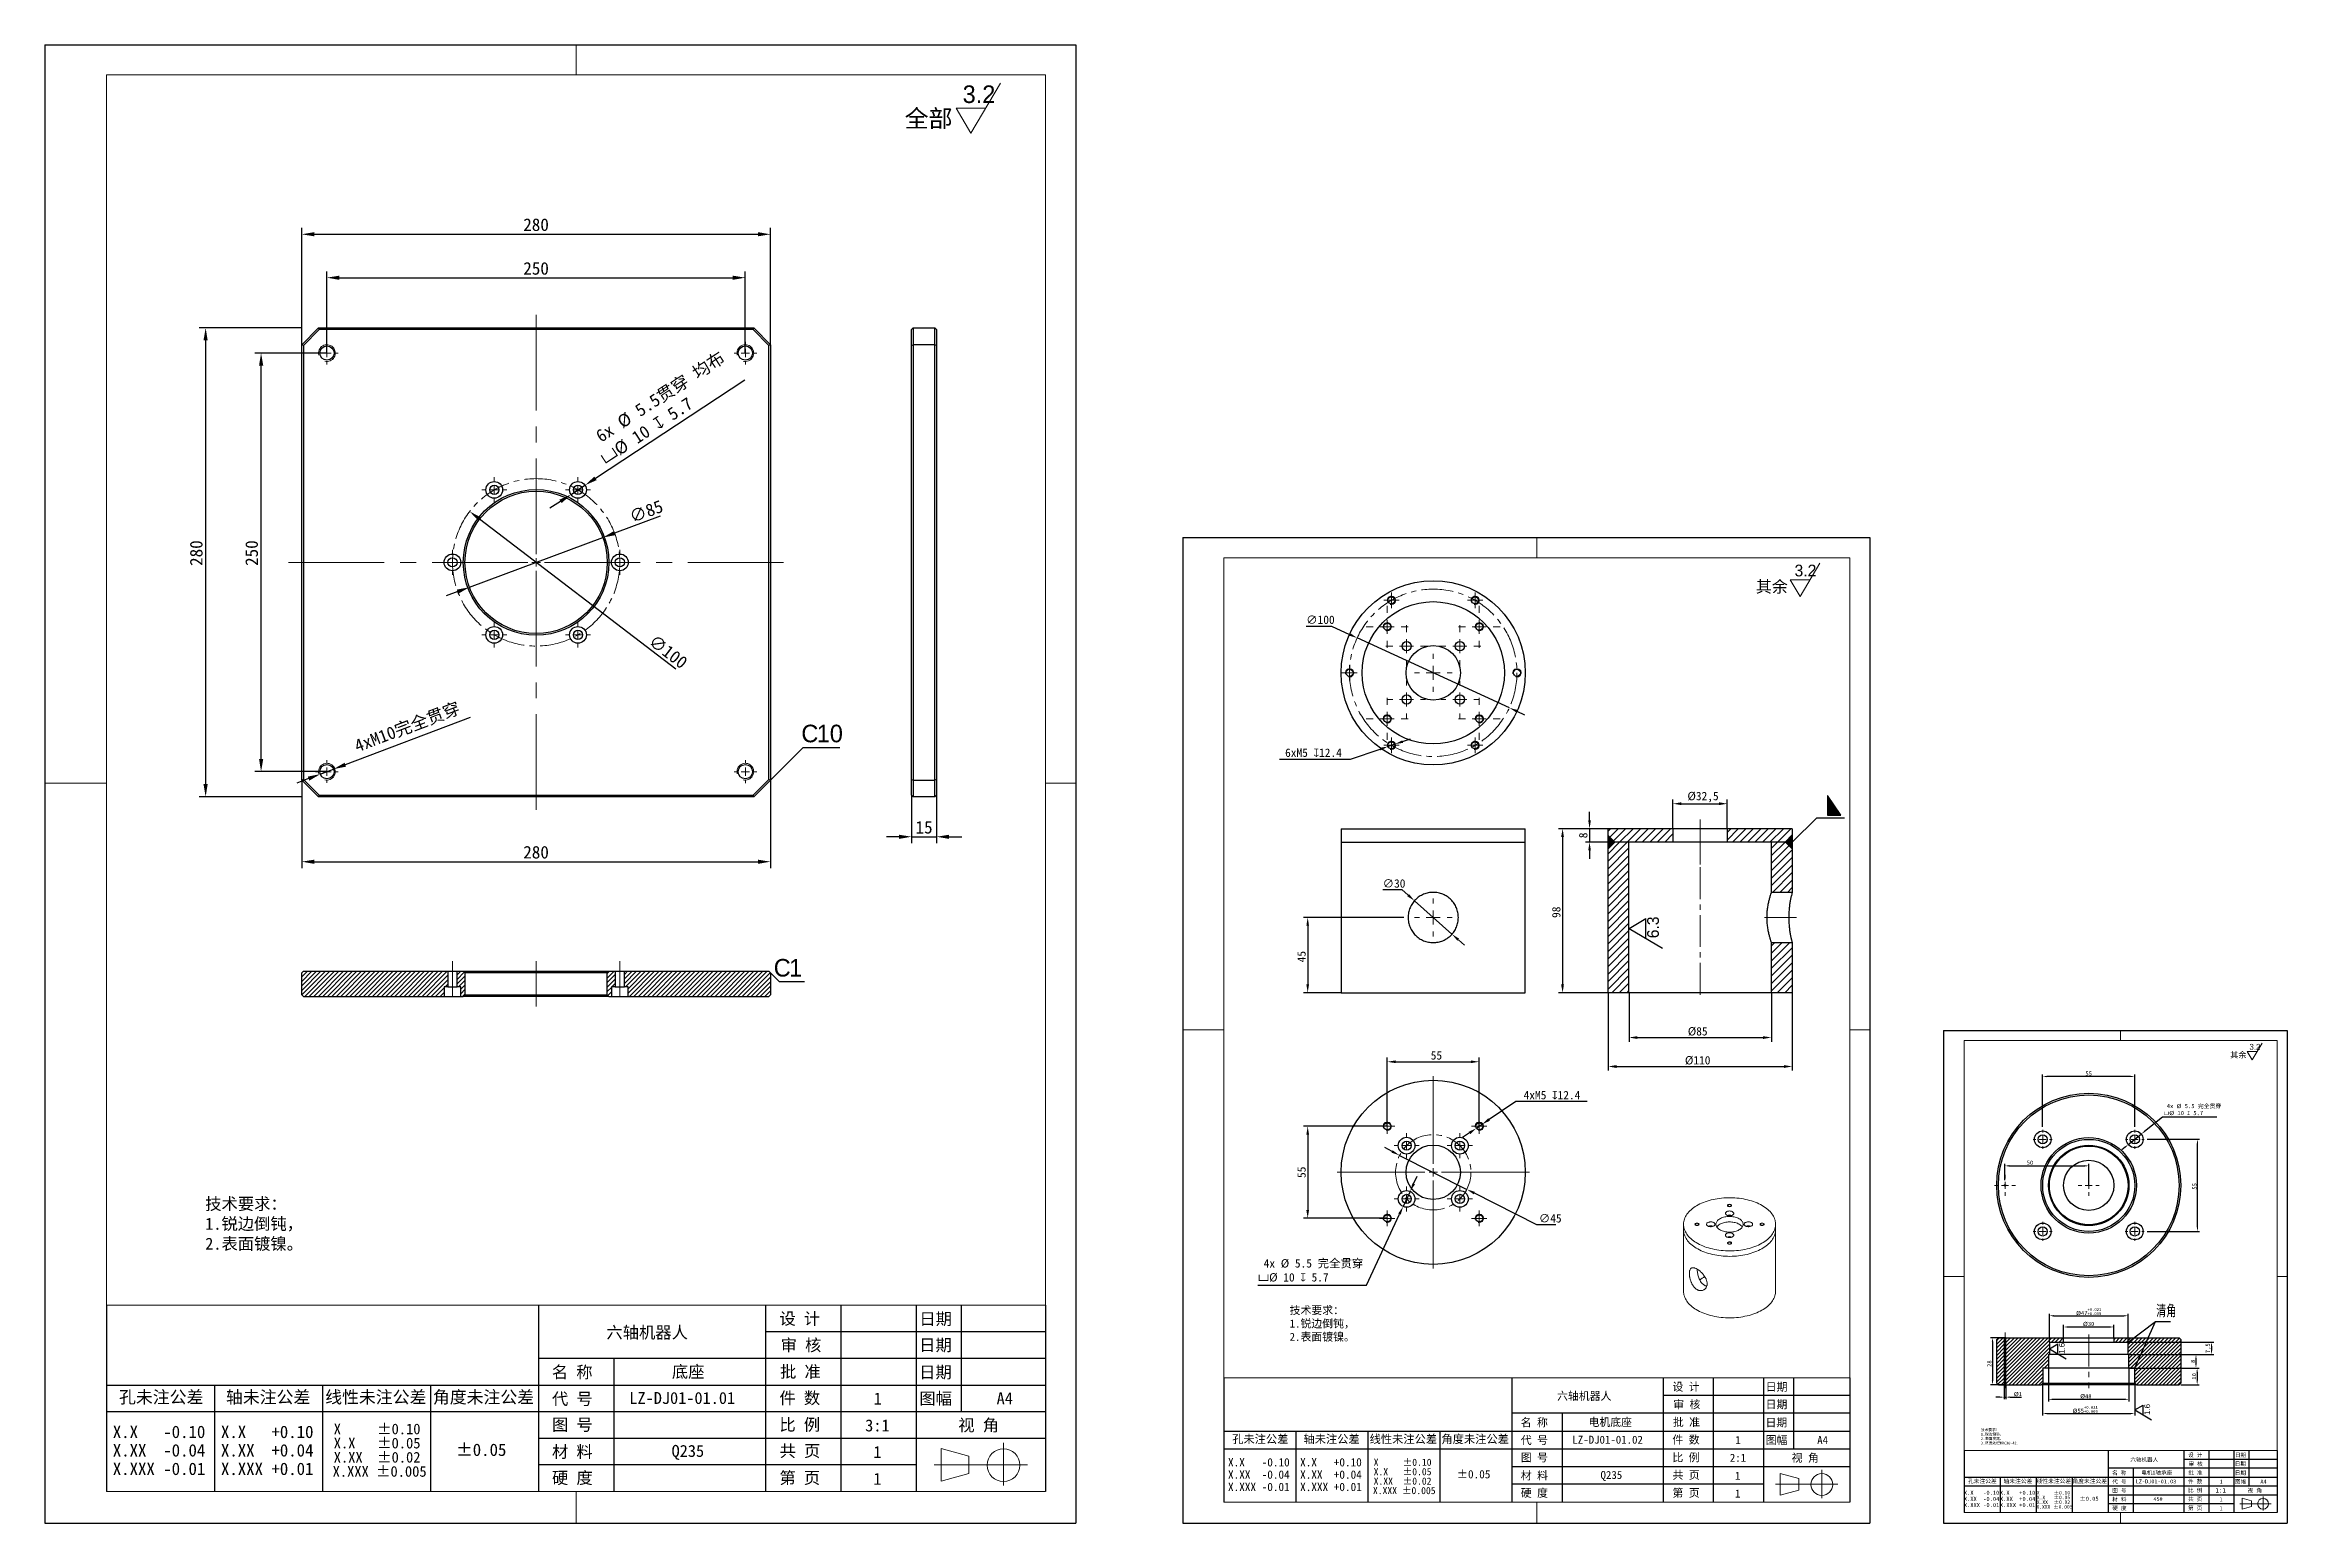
# Model space of a CAD drawing. Header units: millimetres. Extents: x 13 to 7248, y -1201 to 1478.
# Drawn here: x 2636 to 3976, y 7 to 890 of the extents above; entities that cross this region are included whole.
import ezdxf

# ---------------------------------------------------------------- set-up
doc = ezdxf.new("R2010")
doc.units = ezdxf.units.MM
doc.header["$LTSCALE"] = 5
doc.header["$PDSIZE"] = -1
for name, pattern in [('CENTER2', [28.575, 19.05, -3.175, 3.175, -3.175]), ('SLD-中心线', [34.29, 30.48, -1.27, 1.27, -1.27]), ('SLD-实线', [0])]:
    doc.linetypes.add(name, pattern=pattern)
doc.layers.get('0').update_dxf_attribs({"lineweight": 30})
for name, color, linetype, lineweight in [('中心线层', 1, 'CENTER2', 13), ('剖面层', 2, 'Continuous', 15), ('粗实线', 7, 'SLD-实线', 15), ('细实线层', 5, 'Continuous', 15)]:
    doc.layers.add(name, color=color, linetype=linetype, lineweight=lineweight)
for name, color, linetype in [('图框', 7, 'SLD-实线'), ('文字层', 7, 'SLD-实线'), ('标注层', 96, 'SLD-实线'), ('标注线', 4, 'SLD-实线')]:
    doc.layers.add(name, color=color, linetype=linetype)
doc.styles.add('SLDTEXTSTYLE0', font='')
doc.styles.add('SLDTEXTSTYLE1', font='', dxfattribs={"bigfont": 'bigfont'})
doc.styles.add('SLDTEXTSTYLE2', font='')
doc.styles.add('SLDTEXTSTYLE3', font='', dxfattribs={"bigfont": 'bigfont'})
doc.styles.add('SLDTEXTSTYLE4', font='', dxfattribs={"width": 0.67})
doc.styles.get("Standard").update_dxf_attribs({"font": ''})
doc.styles.get('SLDTEXTSTYLE0').set_extended_font_data('汉仪长仿宋体')
doc.styles.get('SLDTEXTSTYLE1').set_extended_font_data('宋体')
doc.styles.get('SLDTEXTSTYLE2').set_extended_font_data('宋体')
doc.styles.get('SLDTEXTSTYLE3').set_extended_font_data('汉仪长仿宋体')
doc.styles.get('SLDTEXTSTYLE4').set_extended_font_data('汉仪长仿宋体')
doc.styles.get('Standard').set_extended_font_data('SimSun')
doc.dimstyles.new('ISO-25', dxfattribs={"dimtxt": 2.5, "dimasz": 2.5, "dimexe": 1.25, "dimexo": 0, "dimtad": 1, "dimtoh": 1, "dimtxsty": 'Standard', "dimcen": 2.5, "dimclrt": 256, "dimadec": 0, "dimazin": 0, "dimtfac": 1, "dimtmove": 0, "dimatfit": 3, "dimfxl": 0, "dimarcsym": 0})
doc.dimstyles.new('副本 1-2', dxfattribs={"dimscale": 0.5, "dimtxt": 2.5, "dimasz": 2.5, "dimexe": 1.25, "dimexo": 0, "dimtad": 1, "dimtoh": 1, "dimtxsty": 'Standard', "dimcen": 2.5, "dimclrt": 256, "dimadec": 0, "dimazin": 0, "dimtfac": 1, "dimtmove": 0, "dimatfit": 3, "dimfxl": 0, "dimarcsym": 0})
doc.dimstyles.new('副本2-1', dxfattribs={"dimscale": 2, "dimtxt": 2.5, "dimasz": 2.5, "dimexe": 1.25, "dimexo": 0, "dimtad": 1, "dimtoh": 1, "dimtxsty": 'Standard', "dimcen": 2.5, "dimclrt": 256, "dimadec": 0, "dimazin": 0, "dimtfac": 1, "dimtmove": 0, "dimatfit": 3, "dimfxl": 0, "dimarcsym": 0})
doc.dimstyles.new('副本3-1', dxfattribs={"dimscale": 3, "dimtxt": 2.5, "dimasz": 2.5, "dimexe": 1.25, "dimexo": 0, "dimtad": 1, "dimtxsty": 'Standard', "dimcen": 2.5, "dimclrt": 256, "dimadec": 0, "dimazin": 0, "dimtfac": 1, "dimtmove": 0, "dimatfit": 3, "dimfxl": 0, "dimarcsym": 0})
pattern_1 = [(45, (2628.6195, 2.247), (-1.3470384, 1.3470384), [])]
pattern_2 = [(45, (3310.934, 3.747), (-2.245064, 2.245064), [])]
pattern_3 = [(45, (3767.9723, 5.247), (-1.122532, 1.122532), [])]

msp = doc.modelspace()

# ---------------------------------------------------------------- texts
at = {"layer": '文字层'}
for s, insert, char_height, attachment_point, style in [('全部', (3149.7629, 850.9533), 10.5, 1, 'SLDTEXTSTYLE0'), ('其余', (3658.3629, 569.5512), 7, 1, 'SLDTEXTSTYLE0'), ('其余', (3941.6868, 288.1491), 3.5, 1, 'SLDTEXTSTYLE0'), ('设 计', (3087.1518, 132.4662), 7.14375, 2, 'SLDTEXTSTYLE2'), ('日期', (3168.3063, 132.3251), 7.14375, 2, 'SLDTEXTSTYLE2'), ('审 核', (3087.8627, 116.6204), 7.14375, 2, 'SLDTEXTSTYLE2'), ('日期', (3168.2241, 116.6767), 7.14375, 2, 'SLDTEXTSTYLE2'), ('名 称', (2951.187, 100.5161), 7.14375, 2, 'SLDTEXTSTYLE2'), ('批 准', (3087.5191, 100.7896), 7.14375, 2, 'SLDTEXTSTYLE2'), ('日期', (3168.1749, 100.5001), 7.14375, 2, 'SLDTEXTSTYLE2'), ('孔未注公差', (2705.6478, 85.7379), 7.3875, 2, 'SLDTEXTSTYLE2'), ('轴未注公差', (2769.5364, 85.7379), 7.3875, 2, 'SLDTEXTSTYLE2'), ('线性未注公差', (2833.8464, 85.7379), 7.3875, 2, 'SLDTEXTSTYLE2'), ('角度未注公差', (2898.1969, 85.7379), 7.3875, 2, 'SLDTEXTSTYLE2'), ('代 号', (2951.2769, 84.5429), 7.14375, 2, 'SLDTEXTSTYLE2'), ('件 数', (3087.1518, 85.0645), 7.14375, 2, 'SLDTEXTSTYLE2'), ('图幅', (3168.351, 84.7453), 7.14375, 2, 'SLDTEXTSTYLE2'), ('A4', (3209.5977, 84.822), 7.14375, 2, 'SLDTEXTSTYLE1'), ('设 计', (3616.6222, 90.5598), 4.7625, 2, 'SLDTEXTSTYLE2'), ('审 核', (3617.0962, 79.9959), 4.7625, 2, 'SLDTEXTSTYLE2'), ('日期', (3670.6704, 80.0335), 4.7625, 2, 'SLDTEXTSTYLE2'), ('日期', (3670.7252, 90.4658), 4.7625, 2, 'SLDTEXTSTYLE2'), ('图 号', (2951.2769, 69.142), 7.14375, 2, 'SLDTEXTSTYLE2'), ('比 例', (3087.1518, 69.142), 7.14375, 2, 'SLDTEXTSTYLE2'), ('3:1', (3133.513, 68.6785), 7.14375, 2, 'SLDTEXTSTYLE1'), ('视 角', (3194.0035, 68.8196), 7.14375, 2, 'SLDTEXTSTYLE2'), ('名 称', (3525.979, 69.2597), 4.7625, 2, 'SLDTEXTSTYLE2'), ('批 准', (3616.8671, 69.442), 4.7625, 2, 'SLDTEXTSTYLE2'), ('日期', (3670.6376, 69.2491), 4.7625, 2, 'SLDTEXTSTYLE2'), ('±0.05', (2896.7907, 54.2604), 7.3875, 2, 'SLDTEXTSTYLE1'), ('材 料', (2951.2769, 52.9727), 7.14375, 2, 'SLDTEXTSTYLE2'), ('共 页', (3087.2671, 53.4625), 7.14375, 2, 'SLDTEXTSTYLE2'), ('孔未注公差', (3362.2862, 59.4076), 4.925, 2, 'SLDTEXTSTYLE2'), ('轴未注公差', (3404.8786, 59.4076), 4.925, 2, 'SLDTEXTSTYLE2'), ('线性未注公差', (3447.7519, 59.4076), 4.925, 2, 'SLDTEXTSTYLE2'), ('角度未注公差', (3490.6523, 59.4076), 4.925, 2, 'SLDTEXTSTYLE2'), ('代 号', (3526.0389, 58.611), 4.7625, 2, 'SLDTEXTSTYLE2'), ('件 数', (3616.6222, 58.9586), 4.7625, 2, 'SLDTEXTSTYLE2'), ('图幅', (3670.755, 58.7459), 4.7625, 2, 'SLDTEXTSTYLE2'), ('A4', (3698.2528, 58.797), 4.7625, 2, 'SLDTEXTSTYLE1'), ('1', (3133.513, 52.7785), 7.1437, 2, 'SLDTEXTSTYLE1'), ('图 号', (3526.0389, 48.3437), 4.7625, 2, 'SLDTEXTSTYLE2'), ('比 例', (3616.6222, 48.3437), 4.7625, 2, 'SLDTEXTSTYLE2'), ('2:1', (3647.6741, 48.1661), 4.7625, 2, 'SLDTEXTSTYLE1'), ('视 角', (3687.8566, 48.1287), 4.7625, 2, 'SLDTEXTSTYLE2'), ('设 计', (3920.8164, 48.6534), 2.38125, 2, 'SLDTEXTSTYLE2'), ('审 核', (3921.0534, 43.3715), 2.38125, 2, 'SLDTEXTSTYLE2'), ('日期', (3947.8405, 43.3902), 2.38125, 2, 'SLDTEXTSTYLE2'), ('日期', (3947.8679, 48.6064), 2.38125, 2, 'SLDTEXTSTYLE2'), ('硬 度', (2951.2769, 37.3878), 7.14375, 2, 'SLDTEXTSTYLE2'), ('第 页', (3087.1518, 37.3878), 7.14375, 2, 'SLDTEXTSTYLE2'), ('1', (3133.5589, 36.7953), 7.1437, 2, 'SLDTEXTSTYLE1'), ('±0.05', (3489.7148, 38.4226), 4.925, 2, 'SLDTEXTSTYLE1'), ('材 料', (3526.0389, 37.5642), 4.7625, 2, 'SLDTEXTSTYLE2'), ('硬 度', (3526.0389, 27.1742), 4.7625, 2, 'SLDTEXTSTYLE2'), ('第 页', (3616.6222, 27.1742), 4.7625, 2, 'SLDTEXTSTYLE2'), ('共 页', (3616.6991, 37.8906), 4.7625, 2, 'SLDTEXTSTYLE2'), ('1', (3647.5297, 37.4347), 4.7625, 2, 'SLDTEXTSTYLE1'), ('孔未注公差', (3793.6484, 33.0773), 2.4625, 2, 'SLDTEXTSTYLE2'), ('轴未注公差', (3814.9446, 33.0773), 2.4625, 2, 'SLDTEXTSTYLE2'), ('线性未注公差', (3836.3813, 33.0773), 2.4625, 2, 'SLDTEXTSTYLE2'), ('角度未注公差', (3857.8315, 33.0773), 2.4625, 2, 'SLDTEXTSTYLE2'), ('代 号', (3875.5248, 32.679), 2.38125, 2, 'SLDTEXTSTYLE2'), ('名 称', (3875.4948, 38.0034), 2.38125, 2, 'SLDTEXTSTYLE2'), ('图 号', (3875.5248, 27.5453), 2.38125, 2, 'SLDTEXTSTYLE2'), ('件 数', (3920.8164, 32.8528), 2.38125, 2, 'SLDTEXTSTYLE2'), ('批 准', (3920.9389, 38.0945), 2.38125, 2, 'SLDTEXTSTYLE2'), ('比 例', (3920.8164, 27.5453), 2.38125, 2, 'SLDTEXTSTYLE2'), ('1:1', (3936.0635, 27.6665), 2.64583, 2, 'SLDTEXTSTYLE1'), ('图幅', (3947.8828, 32.7464), 2.38125, 2, 'SLDTEXTSTYLE2'), ('日期', (3947.8241, 37.998), 2.38125, 2, 'SLDTEXTSTYLE2'), ('视 角', (3956.4337, 27.4378), 2.38125, 2, 'SLDTEXTSTYLE2'), ('A4', (3961.6317, 32.772), 2.38125, 2, 'SLDTEXTSTYLE1'), ('1', (3647.5603, 26.7792), 4.7625, 2, 'SLDTEXTSTYLE1'), ('±0.05', (3857.3627, 22.5848), 2.4625, 2, 'SLDTEXTSTYLE1'), ('材 料', (3875.5248, 22.1556), 2.38125, 2, 'SLDTEXTSTYLE2'), ('硬 度', (3875.5248, 16.9606), 2.38125, 2, 'SLDTEXTSTYLE2'), ('第 页', (3920.8164, 16.9606), 2.38125, 2, 'SLDTEXTSTYLE2'), ('共 页', (3920.8549, 22.3188), 2.38125, 2, 'SLDTEXTSTYLE2'), ('1', (3936.2702, 22.0908), 2.3813, 2, 'SLDTEXTSTYLE1'), ('1', (3936.2855, 16.7631), 2.3813, 2, 'SLDTEXTSTYLE1')]:
    msp.add_mtext(s, dxfattribs=dict(at, insert=insert, char_height=char_height, attachment_point=attachment_point, style=style))
at = {"layer": '文字层', "color": 7, "linetype": 'SLD-实线', "lineweight": 0}
for s, insert, char_height, attachment_point, style in [('技术要求：\\P1.锐边倒钝，\\P2.表面镀镍。', (2731.9275, 201.0318), 7.14375, 1, 'SLDTEXTSTYLE2'), ('技术要求：\\P1.锐边倒钝，\\P2.表面镀镍。', (3379.806, 136.2702), 4.7625, 1, 'SLDTEXTSTYLE2'), ('六轴机器人', (2995.9621, 124.2424), 7.14375, 2, 'SLDTEXTSTYLE2'), ('底座', (3020.5024, 100.7896), 7.14375, 2, 'SLDTEXTSTYLE2'), ('LZ-DJ01-01.01', (3016.9305, 85.0645), 7.14375, 2, 'SLDTEXTSTYLE1'), ('1', (3133.7297, 84.7453), 7.1437, 2, 'SLDTEXTSTYLE1'), ('六轴机器人', (3555.8291, 85.0773), 4.7625, 2, 'SLDTEXTSTYLE2'), ('电机底座', (3571.3459, 69.442), 4.7625, 2, 'SLDTEXTSTYLE2'), ('LZ-DJ01-01.02', (3569.808, 58.9586), 4.7625, 2, 'SLDTEXTSTYLE1'), ('1', (3647.6741, 58.7459), 4.7625, 2, 'SLDTEXTSTYLE1'), ('\\P技术要求：\\P1.锐边倒钝，\\P2.表面发黑。\\P3.调质处理HRC36~42.', (3792.793, 65.9491), 1.585913, 1, 'SLDTEXTSTYLE2'), ('Q235', (3020.2791, 53.4625), 7.14375, 2, 'SLDTEXTSTYLE1'), ('六轴机器人', (3890.4199, 45.9121), 2.38125, 2, 'SLDTEXTSTYLE2'), ('Q235', (3572.0404, 37.8906), 4.7625, 2, 'SLDTEXTSTYLE1'), ('LZ-DJ01-01.03', (3897.4093, 32.8528), 2.38125, 2, 'SLDTEXTSTYLE1'), ('电机1轴承座', (3897.8434, 38.0945), 2.38125, 2, 'SLDTEXTSTYLE2'), ('1', (3936.3424, 32.7464), 2.3813, 2, 'SLDTEXTSTYLE1'), ('45#', (3898.6496, 22.3188), 2.38125, 2, 'SLDTEXTSTYLE1')]:
    msp.add_mtext(s, dxfattribs=dict(at, insert=insert, char_height=char_height, attachment_point=attachment_point, style=style))
at = {"layer": '标注线', "color": 0, "linetype": 'SLD-实线', "lineweight": 15, "insert": (3897.5177, 136.9646), "char_height": 6.5625, "attachment_point": 1, "style": 'SLDTEXTSTYLE4'}
msp.add_mtext('清角', dxfattribs=at)

# ---------------------------------------------------------------- blocks, each defined once
blk = doc.blocks.new('SW_NOTE_0')
at = {"color": 0, "linetype": 'Continuous', "lineweight": 0, "char_height": 10.583, "attachment_point": 2}
for s, insert in [('X     ±0.10', (35.9, 12.3)), ('X.X   ±0.05', (35.9, -1.8)), ('X.XX  ±0.02', (35.9, -15.9)), (' X.XXX ±0.005', (34.8, -30))]:
    blk.add_mtext(s, dxfattribs=dict(at, insert=insert))
blk = doc.blocks.new('SW_NOTE_1')
at = {"color": 0, "linetype": 'Continuous', "lineweight": 0, "char_height": 12.312, "attachment_point": 2, "style": 'SLDTEXTSTYLE2'}
for s, insert in [('X.X   -0.10', (38.1, 14.3)), ('X.XX  -0.04', (38.1, -4.1)), ('X.XXX -0.01', (38.1, -22.5))]:
    blk.add_mtext(s, dxfattribs=dict(at, insert=insert))
blk = doc.blocks.new('SW_NOTE_2')
at = {"color": 0, "linetype": 'Continuous', "lineweight": 0, "char_height": 12.312, "attachment_point": 2, "style": 'SLDTEXTSTYLE2'}
for s, insert in [('X.X   +0.10', (38.1, 14.3)), ('X.XX  +0.04', (38.1, -4.1)), ('X.XXX +0.01', (38.1, -22.5))]:
    blk.add_mtext(s, dxfattribs=dict(at, insert=insert))
blk = doc.blocks.new('SW_SFSYMBOL_0')
at = {"color": 0, "linetype": 'SLD-实线', "lineweight": 0}
for p, q in [((8.2, -25), (37.7, 25)), ((8.2, -25), (-6.5, 0)), ((23, 0), (-6.5, 0))]:
    blk.add_line(p, q, dxfattribs=at)
at = {"color": 0, "linetype": 'SLD-实线', "lineweight": 0, "insert": (0, 22.6), "char_height": 17.5, "attachment_point": 1, "style": 'SLDTEXTSTYLE3'}
blk.add_mtext('3.2', dxfattribs=at)
blk = doc.blocks.new('*D87')
at = {"layer": 'Defpoints', "color": 0}
for p in [(2889.9, 611), (2969.3, 550.2)]:
    blk.add_point(p, dxfattribs=at)
at = {"layer": '标注层', "color": 0, "lineweight": -2}
blk.add_line((3013, 516.7), (2895.9, 606.4), dxfattribs=at)
at = {"layer": '标注层', "color": 0}
blk.add_solid([(2896.6, 607.4), (2895.1, 605.4), (2889.9, 611)], dxfattribs=at)
at = {"layer": '标注层', "insert": (3000.7, 538), "char_height": 7.5, "attachment_point": 1, "rotation": 322.5625}
blk.add_mtext('∅100', dxfattribs=at)
blk = doc.blocks.new('*D88')
at = {"layer": 'Defpoints', "color": 0}
for p in [(2789.6, 720.6), (2732.2, 440.6), (2789.6, 440.6)]:
    blk.add_point(p, dxfattribs=at)
at = {"layer": '标注层', "color": 0, "lineweight": -2}
for p, q in [((2789.6, 720.6), (2728.4, 720.6)), ((2732.2, 713.1), (2732.2, 448.1)), ((2789.6, 440.6), (2728.4, 440.6))]:
    blk.add_line(p, q, dxfattribs=at)
at = {"layer": '标注层', "color": 0}
for points in [[(2730.9, 713.1), (2733.4, 713.1), (2732.2, 720.6)], [(2730.9, 448.1), (2733.4, 448.1), (2732.2, 440.6)]]:
    blk.add_solid(points, dxfattribs=at)
at = {"layer": '标注层', "insert": (2722.8, 586.1), "char_height": 7.5, "attachment_point": 2, "rotation": 90}
blk.add_mtext('280', dxfattribs=at)
blk = doc.blocks.new('*D89')
at = {"layer": 'Defpoints', "color": 0}
for p in [(2969.5, 595.4), (2889.8, 565.7)]:
    blk.add_point(p, dxfattribs=at)
at = {"layer": '标注层', "color": 0, "lineweight": -2}
for p, q in [((3003.8, 608.2), (2976.5, 598)), ((2889.8, 565.7), (2969.5, 595.4)), ((2882.8, 563.1), (2875.8, 560.5))]:
    blk.add_line(p, q, dxfattribs=at)
at = {"layer": '标注层', "color": 0}
for points in [[(2976, 599.2), (2976.9, 596.8), (2969.5, 595.4)], [(2882.3, 564.3), (2883.2, 561.9), (2889.8, 565.7)]]:
    blk.add_solid(points, dxfattribs=at)
at = {"layer": '标注层', "insert": (2984.5, 611), "char_height": 7.5, "attachment_point": 1, "rotation": 20.4371}
blk.add_mtext('∅85', dxfattribs=at)
blk = doc.blocks.new('*D91')
at = {"layer": 'Defpoints', "color": 0}
for p in [(3054.6, 750.6), (2804.6, 705.6), (3054.6, 705.6)]:
    blk.add_point(p, dxfattribs=at)
at = {"layer": '标注层', "color": 0, "lineweight": -2}
for p, q in [((2804.6, 705.6), (2804.6, 754.3)), ((2812.1, 750.6), (3047.1, 750.6)), ((3054.6, 705.6), (3054.6, 754.3))]:
    blk.add_line(p, q, dxfattribs=at)
at = {"layer": '标注层', "color": 0}
for points in [[(2812.1, 751.8), (2812.1, 749.3), (2804.6, 750.6)], [(3047.1, 751.8), (3047.1, 749.3), (3054.6, 750.6)]]:
    blk.add_solid(points, dxfattribs=at)
at = {"layer": '标注层', "insert": (2929.6, 759.9), "char_height": 7.5, "attachment_point": 2}
blk.add_mtext('250', dxfattribs=at)
blk = doc.blocks.new('*D92')
at = {"layer": 'Defpoints', "color": 0}
for p in [(2765.3, 705.6), (2804.6, 705.6), (2804.6, 455.6)]:
    blk.add_point(p, dxfattribs=at)
at = {"layer": '标注层', "color": 0, "lineweight": -2}
for p, q in [((2804.6, 705.6), (2761.6, 705.6)), ((2765.3, 463.1), (2765.3, 698.1)), ((2804.6, 455.6), (2761.6, 455.6))]:
    blk.add_line(p, q, dxfattribs=at)
at = {"layer": '标注层', "color": 0}
for points in [[(2764.1, 698.1), (2766.6, 698.1), (2765.3, 705.6)], [(2764.1, 463.1), (2766.6, 463.1), (2765.3, 455.6)]]:
    blk.add_solid(points, dxfattribs=at)
at = {"layer": '标注层', "insert": (2755.9, 586.1), "char_height": 7.5, "attachment_point": 2, "rotation": 90}
blk.add_mtext('250', dxfattribs=at)
blk = doc.blocks.new('SW_CHAMFER_DIMENSION_0')
at = {"layer": '标注层', "color": 0}
for p, q in [((-30.8, -32.5), (1.7, 0)), ((1.7, 0), (38.4, 0))]:
    blk.add_line(p, q, dxfattribs=at)
at = {"layer": '标注层', "color": 0, "char_height": 17.5, "attachment_point": 1, "style": 'SLDTEXTSTYLE3'}
for s, insert in [('C', (0, 22.6, -12.3)), ('10', (15.3, 22.6, -12.3))]:
    blk.add_mtext(s, dxfattribs=dict(at, insert=insert))
blk = doc.blocks.new('*D93')
at = {"layer": 'Defpoints', "color": 0}
for p in [(2950.5, 621.1), (2958.8, 626.6)]:
    blk.add_point(p, dxfattribs=at)
at = {"layer": '标注层', "color": 0, "lineweight": -2}
for p, q in [((3054.3, 689.3), (2965.1, 630.7)), ((2944.2, 617), (2937.9, 612.9)), ((2950.5, 621.1), (2958.8, 626.6))]:
    blk.add_line(p, q, dxfattribs=at)
at = {"layer": '标注层', "color": 0}
for points in [[(2964.4, 631.8), (2965.8, 629.7), (2958.8, 626.6)], [(2943.5, 618), (2944.9, 616), (2950.5, 621.1)]]:
    blk.add_solid(points, dxfattribs=at)
at = {"layer": '标注层', "insert": (2960.1, 655.4), "char_height": 7.5, "attachment_point": 1, "rotation": 33.2802}
blk.add_mtext(' 6x %%C 5.5贯穿 均布\\P{\\fGDT|b0|i0|c134|p2;v}%%C 10 {\\fGDT|b0|i0|c134|p2;x} 5.7', dxfattribs=at)
blk = doc.blocks.new('*D94')
at = {"layer": 'Defpoints', "color": 0}
for p in [(2808.6, 457.1), (2800.7, 454.1)]:
    blk.add_point(p, dxfattribs=at)
at = {"layer": '标注层', "color": 0, "lineweight": -2}
for p, q in [((2890.2, 488), (2815.6, 459.7)), ((2800.7, 454.1), (2808.6, 457.1)), ((2793.6, 451.4), (2786.6, 448.7))]:
    blk.add_line(p, q, dxfattribs=at)
at = {"layer": '标注层', "color": 0}
for points in [[(2815.2, 460.9), (2816.1, 458.6), (2808.6, 457.1)], [(2793.2, 452.6), (2794.1, 450.2), (2800.7, 454.1)]]:
    blk.add_solid(points, dxfattribs=at)
at = {"layer": '标注层', "insert": (2820.2, 474.1), "char_height": 7.5, "attachment_point": 1, "rotation": 20.7927}
blk.add_mtext('4xM10完全贯穿', dxfattribs=at)
blk = doc.blocks.new('SW_CENTERMARKSYMBOL_0')
at = {"color": 0, "linetype": 'SLD-实线', "lineweight": 0}
for p, q in [((-8.3, 0), (-11.3, 0)), ((0, 0), (-4.2, 0)), ((0, 8.3), (0, 11.3)), ((0, 0), (0, 4.2)), ((0, 0), (0, -4.2)), ((0, 0), (4.2, 0)), ((8.3, 0), (11.3, 0)), ((0, -8.3), (0, -11.3))]:
    blk.add_line(p, q, dxfattribs=at)
blk = doc.blocks.new('SW_CENTERMARKSYMBOL_1')
at = {"color": 0, "linetype": 'SLD-实线', "lineweight": 0}
for p, q in [((-8.3, 0), (-11.3, 0)), ((0, 0), (-4.2, 0)), ((0, 8.3), (0, 11.3)), ((0, 0), (0, 4.2)), ((0, 0), (0, -4.2)), ((0, 0), (4.2, 0)), ((8.3, 0), (11.3, 0)), ((0, -8.3), (0, -11.3))]:
    blk.add_line(p, q, dxfattribs=at)
blk = doc.blocks.new('SW_CENTERMARKSYMBOL_2')
at = {"color": 0, "linetype": 'SLD-实线', "lineweight": 0}
for p, q in [((-8.3, 0), (-11.2, 0)), ((0, 0), (-4.2, 0)), ((0, 8.3), (0, 11.3)), ((0, 0), (0, 4.2)), ((0, 0), (0, -4.2)), ((0, 0), (4.2, 0)), ((8.3, 0), (11.3, 0)), ((0, -8.3), (0, -11.2))]:
    blk.add_line(p, q, dxfattribs=at)
blk = doc.blocks.new('SW_CENTERMARKSYMBOL_3')
at = {"color": 0, "linetype": 'SLD-实线', "lineweight": 0}
for p, q in [((-8.3, 0), (-11.3, 0)), ((0, 0), (-4.2, 0)), ((0, 8.3), (0, 11.2)), ((0, 0), (0, 4.2)), ((0, 0), (0, -4.2)), ((0, 0), (4.2, 0)), ((8.3, 0), (11.2, 0)), ((0, -8.3), (0, -11.3))]:
    blk.add_line(p, q, dxfattribs=at)
blk = doc.blocks.new('SW_CENTERMARKSYMBOL_4')
at = {"color": 0, "linetype": 'SLD-实线', "lineweight": 0}
for p, q in [((-8.3, 0), (-12.5, 0)), ((0, 0), (-4.2, 0)), ((0, 8.3), (0, 12.5)), ((0, 0), (0, 4.2)), ((0, 0), (0, -4.2)), ((0, 0), (4.2, 0)), ((8.3, 0), (12.5, 0)), ((0, -8.3), (0, -12.5))]:
    blk.add_line(p, q, dxfattribs=at)
blk = doc.blocks.new('SW_CENTERMARKSYMBOL_5')
at = {"color": 0, "linetype": 'SLD-实线', "lineweight": 0}
for p, q in [((-8.3, 0), (-12.5, 0)), ((0, 0), (-4.2, 0)), ((0, 8.3), (0, 12.5)), ((0, 0), (0, 4.2)), ((0, 0), (0, -4.2)), ((0, 0), (4.2, 0)), ((8.3, 0), (12.5, 0)), ((0, -8.3), (0, -12.5))]:
    blk.add_line(p, q, dxfattribs=at)
blk = doc.blocks.new('SW_CENTERMARKSYMBOL_6')
at = {"color": 0, "linetype": 'SLD-实线', "lineweight": 0}
for p, q in [((-8.3, 0), (-12.5, 0)), ((0, 0), (-4.2, 0)), ((0, 8.3), (0, 12.5)), ((0, 0), (0, 4.2)), ((0, 0), (0, -4.2)), ((0, 0), (4.2, 0)), ((8.3, 0), (12.5, 0)), ((0, -8.3), (0, -12.5))]:
    blk.add_line(p, q, dxfattribs=at)
blk = doc.blocks.new('SW_CENTERMARKSYMBOL_7')
at = {"color": 0, "linetype": 'SLD-实线', "lineweight": 0}
for p, q in [((-8.3, 0), (-12.5, 0)), ((0, 0), (-4.2, 0)), ((0, 8.3), (0, 12.5)), ((0, 0), (0, 4.2)), ((0, 0), (0, -4.2)), ((0, 0), (4.2, 0)), ((8.3, 0), (12.5, 0)), ((0, -8.3), (0, -12.5))]:
    blk.add_line(p, q, dxfattribs=at)
blk = doc.blocks.new('SW_CENTERMARKSYMBOL_8')
at = {"color": 0, "linetype": 'SLD-实线', "lineweight": 0}
for p, q in [((-8.3, 0), (-12.5, 0)), ((0, 0), (-4.2, 0)), ((0, 8.3), (0, 12.5)), ((0, 0), (0, 4.2)), ((0, 0), (0, -4.2)), ((0, 0), (4.2, 0)), ((8.3, 0), (12.5, 0)), ((0, -8.3), (0, -12.5))]:
    blk.add_line(p, q, dxfattribs=at)
blk = doc.blocks.new('SW_CENTERMARKSYMBOL_9')
at = {"color": 0, "linetype": 'SLD-实线', "lineweight": 0}
for p, q in [((-8.3, 0), (-12.5, 0)), ((0, 0), (-4.2, 0)), ((0, 8.3), (0, 12.5)), ((0, 0), (0, 4.2)), ((0, 0), (0, -4.2)), ((0, 0), (4.2, 0)), ((8.3, 0), (12.5, 0)), ((0, -8.3), (0, -12.5))]:
    blk.add_line(p, q, dxfattribs=at)
blk = doc.blocks.new('SW_CENTERMARKSYMBOL_10')
at = {"layer": '中心线层', "color": 0}
for p, q in [((0, 8.3), (0, 254.2)), ((-8.3, 0), (-260.8, 0)), ((0, 0), (-4.2, 0)), ((0, 0), (0, 4.2)), ((0, 0), (0, -4.2)), ((0, 0), (4.2, 0)), ((8.3, 0), (256.5, 0)), ((0, -8.3), (0, -253.4))]:
    blk.add_line(p, q, dxfattribs=at)
blk = doc.blocks.new('SW_CHAMFER_DIMENSION_1')
at = {"layer": '标注层', "color": 0}
for p, q in [((-4.9, 10.3), (5.4, 0)), ((5.4, 0), (30.7, 0))]:
    blk.add_line(p, q, dxfattribs=at)
at = {"layer": '标注层', "color": 0, "char_height": 17.5, "attachment_point": 1, "style": 'SLDTEXTSTYLE3'}
for s, insert in [('C', (0, 22.6, 0.2)), ('1', (15.3, 22.6, 0.2))]:
    blk.add_mtext(s, dxfattribs=dict(at, insert=insert))
blk = doc.blocks.new('*D695')
at = {"layer": 'Defpoints', "color": 0}
for p in [(3069.6, 776.5), (2789.6, 710.6), (3069.6, 710.6)]:
    blk.add_point(p, dxfattribs=at)
at = {"layer": '标注层', "color": 0, "lineweight": -2}
for p, q in [((2789.6, 710.6), (2789.6, 780.3)), ((3069.6, 710.6), (3069.6, 780.3)), ((2797.1, 776.5), (3062.1, 776.5))]:
    blk.add_line(p, q, dxfattribs=at)
at = {"layer": '标注层', "color": 0}
for points in [[(2797.1, 777.8), (2797.1, 775.3), (2789.6, 776.5)], [(3062.1, 777.8), (3062.1, 775.3), (3069.6, 776.5)]]:
    blk.add_solid(points, dxfattribs=at)
at = {"layer": '标注层', "insert": (2929.6, 782.2), "char_height": 7.5, "attachment_point": 5}
blk.add_mtext('280', dxfattribs=at)
blk = doc.blocks.new('*D713')
at = {"layer": 'Defpoints', "color": 0}
for p in [(3153.9, 441.6), (3168.9, 441.6), (3168.9, 416.7)]:
    blk.add_point(p, dxfattribs=at)
at = {"layer": '标注层', "color": 0, "lineweight": -2}
for p, q in [((3153.9, 441.6), (3153.9, 412.9)), ((3168.9, 441.6), (3168.9, 412.9)), ((3146.4, 416.7), (3138.9, 416.7)), ((3153.9, 416.7), (3168.9, 416.7)), ((3176.4, 416.7), (3183.9, 416.7))]:
    blk.add_line(p, q, dxfattribs=at)
at = {"layer": '标注层', "color": 0}
for points in [[(3146.4, 417.9), (3146.4, 415.4), (3153.9, 416.7)], [(3176.4, 417.9), (3176.4, 415.4), (3168.9, 416.7)]]:
    blk.add_solid(points, dxfattribs=at)
at = {"layer": '标注层', "insert": (3161.4, 422.3), "char_height": 7.5, "attachment_point": 5}
blk.add_mtext('15', dxfattribs=at)
blk = doc.blocks.new('*D714')
at = {"layer": 'Defpoints', "color": 0}
for p in [(2789.6, 450.6), (3069.6, 453.3), (3069.6, 401.8)]:
    blk.add_point(p, dxfattribs=at)
at = {"layer": '标注层', "color": 0, "lineweight": -2}
for p, q in [((2789.6, 450.6), (2789.6, 398)), ((3069.6, 453.3), (3069.6, 398)), ((2797.1, 401.8), (3062.1, 401.8))]:
    blk.add_line(p, q, dxfattribs=at)
at = {"layer": '标注层', "color": 0}
for points in [[(2797.1, 403), (2797.1, 400.5), (2789.6, 401.8)], [(3062.1, 403), (3062.1, 400.5), (3069.6, 401.8)]]:
    blk.add_solid(points, dxfattribs=at)
at = {"layer": '标注层', "insert": (2929.6, 407.4), "char_height": 7.5, "attachment_point": 5}
blk.add_mtext('280', dxfattribs=at)
blk = doc.blocks.new('*D113')
at = {"layer": 'Defpoints', "color": 0}
for p in [(3448.1, 368.5), (3390.6, 323.5), (3410.6, 323.5)]:
    blk.add_point(p, dxfattribs=at)
at = {"layer": '标注层', "color": 0, "lineweight": -2}
for p, q in [((3448.1, 368.5), (3388.1, 368.5)), ((3390.6, 363.5), (3390.6, 328.5)), ((3410.6, 323.5), (3388.1, 323.5))]:
    blk.add_line(p, q, dxfattribs=at)
at = {"layer": '标注层', "color": 0}
for points in [[(3389.8, 363.5), (3391.4, 363.5), (3390.6, 368.5)], [(3389.8, 328.5), (3391.4, 328.5), (3390.6, 323.5)]]:
    blk.add_solid(points, dxfattribs=at)
at = {"layer": '标注层', "insert": (3384.4, 345.1), "char_height": 5, "attachment_point": 2, "rotation": 90}
blk.add_mtext('45', dxfattribs=at)
blk = doc.blocks.new('*D114')
at = {"layer": 'Defpoints', "color": 0}
for p in [(3454.4, 378.4), (3476.8, 358.5)]:
    blk.add_point(p, dxfattribs=at)
at = {"layer": '标注层', "color": 0, "lineweight": -2}
for p, q in [((3435.4, 385.1), (3446.9, 385.1)), ((3446.9, 385.1), (3450.7, 381.8)), ((3476.8, 358.5), (3454.4, 378.4)), ((3480.6, 355.2), (3484.3, 351.9))]:
    blk.add_line(p, q, dxfattribs=at)
at = {"layer": '标注层', "color": 0}
for points in [[(3451.2, 382.4), (3450.1, 381.2), (3454.4, 378.4)], [(3481.1, 355.8), (3480, 354.6), (3476.8, 358.5)]]:
    blk.add_solid(points, dxfattribs=at)
at = {"layer": '标注层', "insert": (3435.4, 391.3), "char_height": 5, "attachment_point": 1}
blk.add_mtext('∅30', dxfattribs=at)
blk = doc.blocks.new('*D115')
at = {"layer": 'Defpoints', "color": 0}
for p in [(3582.6, 323.5), (3667.6, 323.5), (3667.6, 296.8)]:
    blk.add_point(p, dxfattribs=at)
at = {"layer": '标注层', "color": 0, "lineweight": -2}
for p, q in [((3582.6, 323.5), (3582.6, 294.3)), ((3667.6, 323.5), (3667.6, 294.3)), ((3587.6, 296.8), (3662.6, 296.8))]:
    blk.add_line(p, q, dxfattribs=at)
at = {"layer": '标注层', "color": 0}
for points in [[(3587.6, 297.6), (3587.6, 295.9), (3582.6, 296.8)], [(3662.6, 297.6), (3662.6, 295.9), (3667.6, 296.8)]]:
    blk.add_solid(points, dxfattribs=at)
at = {"layer": '标注层', "insert": (3623.6, 303), "char_height": 5, "attachment_point": 2}
blk.add_mtext('%%c85', dxfattribs=at)
blk = doc.blocks.new('*D116')
at = {"layer": 'Defpoints', "color": 0}
for p in [(3570.1, 323.5), (3680.1, 323.5), (3680.1, 279.5)]:
    blk.add_point(p, dxfattribs=at)
at = {"layer": '标注层', "color": 0, "lineweight": -2}
for p, q in [((3570.1, 323.5), (3570.1, 277)), ((3680.1, 323.5), (3680.1, 277)), ((3575.1, 279.5), (3675.1, 279.5))]:
    blk.add_line(p, q, dxfattribs=at)
at = {"layer": '标注层', "color": 0}
for points in [[(3575.1, 280.3), (3575.1, 278.6), (3570.1, 279.5)], [(3675.1, 280.3), (3675.1, 278.6), (3680.1, 279.5)]]:
    blk.add_solid(points, dxfattribs=at)
at = {"layer": '标注层', "insert": (3623.6, 285.7), "char_height": 5, "attachment_point": 2}
blk.add_mtext('%%c110', dxfattribs=at)
blk = doc.blocks.new('*D117')
at = {"layer": 'Defpoints', "color": 0}
for p in [(3641.3, 436.4), (3608.8, 421.5), (3641.3, 421.5)]:
    blk.add_point(p, dxfattribs=at)
at = {"layer": '标注层', "color": 0, "lineweight": -2}
for p, q in [((3608.8, 421.5), (3608.8, 438.9)), ((3613.8, 436.4), (3636.3, 436.4)), ((3641.3, 421.5), (3641.3, 438.9))]:
    blk.add_line(p, q, dxfattribs=at)
at = {"layer": '标注层', "color": 0}
for points in [[(3613.8, 437.3), (3613.8, 435.6), (3608.8, 436.4)], [(3636.3, 437.3), (3636.3, 435.6), (3641.3, 436.4)]]:
    blk.add_solid(points, dxfattribs=at)
at = {"layer": '标注层', "insert": (3626.8, 443.5), "char_height": 5, "attachment_point": 2}
blk.add_mtext('%%c32,5', dxfattribs=at)
blk = doc.blocks.new('*D118')
at = {"layer": 'Defpoints', "color": 0}
for p in [(3570.1, 421.5), (3559, 413.5), (3570.1, 413.5)]:
    blk.add_point(p, dxfattribs=at)
at = {"layer": '标注层', "color": 0, "lineweight": -2}
for p, q in [((3559, 426.5), (3559, 431.5)), ((3570.1, 421.5), (3556.5, 421.5)), ((3559, 421.5), (3559, 413.5)), ((3570.1, 413.5), (3556.5, 413.5)), ((3559, 408.5), (3559, 403.5))]:
    blk.add_line(p, q, dxfattribs=at)
at = {"layer": '标注层', "color": 0}
for points in [[(3558.2, 426.5), (3559.8, 426.5), (3559, 421.5)], [(3558.2, 408.5), (3559.8, 408.5), (3559, 413.5)]]:
    blk.add_solid(points, dxfattribs=at)
at = {"layer": '标注层', "insert": (3552.7, 417.5), "char_height": 5, "attachment_point": 2, "rotation": 90}
blk.add_mtext('8', dxfattribs=at)
blk = doc.blocks.new('*D119')
at = {"layer": 'Defpoints', "color": 0}
for p in [(3570.1, 421.5), (3542.9, 323.5), (3570.1, 323.5)]:
    blk.add_point(p, dxfattribs=at)
at = {"layer": '标注层', "color": 0, "lineweight": -2}
for p, q in [((3570.1, 421.5), (3540.4, 421.5)), ((3542.9, 416.5), (3542.9, 328.5)), ((3570.1, 323.5), (3540.4, 323.5))]:
    blk.add_line(p, q, dxfattribs=at)
at = {"layer": '标注层', "color": 0}
for points in [[(3542, 416.5), (3543.7, 416.5), (3542.9, 421.5)], [(3542, 328.5), (3543.7, 328.5), (3542.9, 323.5)]]:
    blk.add_solid(points, dxfattribs=at)
at = {"layer": '标注层', "insert": (3536.6, 371.6), "char_height": 5, "attachment_point": 2, "rotation": 90}
blk.add_mtext('98', dxfattribs=at)
blk = doc.blocks.new('SW_SFSYMBOL_1')
at = {"layer": '文字层', "color": 0}
for p, q in [((-18.6, 5.9), (-8.6, 11.8)), ((-18.6, 5.9), (1.4, -5.9)), ((-8.6, 0), (-8.6, 11.8))]:
    blk.add_line(p, q, dxfattribs=at)
at = {"layer": '文字层', "color": 0, "insert": (-7.8, 0), "char_height": 7, "attachment_point": 1, "rotation": 90, "style": 'SLDTEXTSTYLE3'}
blk.add_mtext('6.3', dxfattribs=at)
blk = doc.blocks.new('*D120')
at = {"layer": 'Defpoints', "color": 0}
for p in [(3420.2, 535.4), (3511.1, 493.7)]:
    blk.add_point(p, dxfattribs=at)
at = {"layer": '标注层', "color": 0, "lineweight": -2}
for p, q in [((3389.7, 542.5), (3404.8, 542.5)), ((3404.8, 542.5), (3415.6, 537.5)), ((3511.1, 493.7), (3420.2, 535.4)), ((3515.6, 491.7), (3520.1, 489.6))]:
    blk.add_line(p, q, dxfattribs=at)
at = {"layer": '标注层', "color": 0}
for points in [[(3416, 538.3), (3415.3, 536.8), (3420.2, 535.4)], [(3515.9, 492.4), (3515.3, 490.9), (3511.1, 493.7)]]:
    blk.add_solid(points, dxfattribs=at)
at = {"layer": '标注层', "insert": (3389.7, 548.8), "char_height": 5, "attachment_point": 1}
blk.add_mtext('∅100', dxfattribs=at)
blk = doc.blocks.new('*D121')
at = {"layer": 'Defpoints', "color": 0}
for p in [(3438.6, 470.6), (3442.6, 472)]:
    blk.add_point(p, dxfattribs=at)
at = {"layer": '标注层', "color": 0, "lineweight": -2}
for p, q in [((3416.1, 463.1), (3433.9, 469)), ((3442.6, 472), (3438.6, 470.6)), ((3447.3, 473.6), (3452.1, 475.1)), ((3373.7, 463.1), (3416.1, 463.1))]:
    blk.add_line(p, q, dxfattribs=at)
at = {"layer": '标注层', "color": 0}
for points in [[(3433.6, 469.8), (3434.1, 468.2), (3438.6, 470.6)], [(3447.1, 474.3), (3447.6, 472.8), (3442.6, 472)]]:
    blk.add_solid(points, dxfattribs=at)
at = {"layer": '标注层', "insert": (3373.7, 469.4), "char_height": 5, "attachment_point": 1}
blk.add_mtext(' 6xM5 {\\fGDT|b0|i0|c134|p2;x}12.4', dxfattribs=at)
blk = doc.blocks.new('SW_CENTERMARKSYMBOL_11')
at = {"color": 0, "linetype": 'SLD-实线', "lineweight": 0}
for p, q in [((-2.5, 0), (-4.6, 0)), ((0, 0), (-2.5, 0)), ((0, 2.5), (0, 4.6)), ((0, 0), (0, 2.5)), ((0, 0), (0, -2.5)), ((0, 0), (2.5, 0)), ((2.5, 0), (4.6, 0)), ((0, -2.5), (0, -4.6))]:
    blk.add_line(p, q, dxfattribs=at)
blk = doc.blocks.new('SW_CENTERMARKSYMBOL_12')
at = {"color": 0, "linetype": 'SLD-实线', "lineweight": 0}
for p, q in [((-2.5, 0), (-4.6, 0)), ((0, 0), (-2.5, 0)), ((0, 2.5), (0, 4.6)), ((0, 0), (0, 2.5)), ((0, 0), (0, -2.5)), ((0, 0), (2.5, 0)), ((2.5, 0), (4.6, 0)), ((0, -2.5), (0, -4.6))]:
    blk.add_line(p, q, dxfattribs=at)
blk = doc.blocks.new('SW_CENTERMARKSYMBOL_13')
at = {"color": 0, "linetype": 'SLD-实线', "lineweight": 0}
for p, q in [((-2.5, 0), (-4.6, 0)), ((0, 0), (-2.5, 0)), ((0, 2.5), (0, 4.6)), ((0, 0), (0, 2.5)), ((0, 0), (0, -2.5)), ((0, 0), (2.5, 0)), ((2.5, 0), (4.6, 0)), ((0, -2.5), (0, -4.6))]:
    blk.add_line(p, q, dxfattribs=at)
blk = doc.blocks.new('SW_CENTERMARKSYMBOL_14')
at = {"color": 0, "linetype": 'SLD-实线', "lineweight": 0}
for p, q in [((-2.5, 0), (-4.6, 0)), ((0, 0), (-2.5, 0)), ((0, 2.5), (0, 4.6)), ((0, 0), (0, 2.5)), ((0, 0), (0, -2.5)), ((0, 0), (2.5, 0)), ((2.5, 0), (4.6, 0)), ((0, -2.5), (0, -4.6))]:
    blk.add_line(p, q, dxfattribs=at)
blk = doc.blocks.new('SW_CENTERMARKSYMBOL_15')
at = {"color": 0, "linetype": 'SLD-实线', "lineweight": 0}
for p, q in [((-2.5, 0), (-4.6, 0)), ((0, 0), (-2.5, 0)), ((0, 2.5), (0, 4.6)), ((0, 0), (0, 2.5)), ((0, 0), (0, -2.5)), ((0, 0), (2.5, 0)), ((2.5, 0), (4.6, 0)), ((0, -2.5), (0, -4.6))]:
    blk.add_line(p, q, dxfattribs=at)
blk = doc.blocks.new('*D122')
at = {"layer": 'Defpoints', "color": 0}
for p in [(3445.5, 226.4), (3485.7, 206.1)]:
    blk.add_point(p, dxfattribs=at)
at = {"layer": '标注层', "color": 0, "lineweight": -2}
for p, q in [((3441.1, 228.7), (3436.6, 231)), ((3445.5, 226.4), (3485.7, 206.1)), ((3527.5, 185), (3490.2, 203.9)), ((3538.9, 185), (3527.5, 185))]:
    blk.add_line(p, q, dxfattribs=at)
at = {"layer": '标注层', "color": 0}
for points in [[(3441.4, 229.4), (3440.7, 228), (3445.5, 226.4)], [(3490.5, 204.6), (3489.8, 203.1), (3485.7, 206.1)]]:
    blk.add_solid(points, dxfattribs=at)
at = {"layer": '标注层', "insert": (3528.7, 191.3), "char_height": 5, "attachment_point": 1}
blk.add_mtext('∅45', dxfattribs=at)
blk = doc.blocks.new('*D123')
at = {"layer": 'Defpoints', "color": 0}
for p in [(3438.1, 243.8), (3390.6, 188.8), (3438.1, 188.8)]:
    blk.add_point(p, dxfattribs=at)
at = {"layer": '标注层', "color": 0, "lineweight": -2}
for p, q in [((3438.1, 243.8), (3388.1, 243.8)), ((3390.6, 238.8), (3390.6, 193.8)), ((3438.1, 188.8), (3388.1, 188.8))]:
    blk.add_line(p, q, dxfattribs=at)
at = {"layer": '标注层', "color": 0}
for points in [[(3389.8, 238.8), (3391.4, 238.8), (3390.6, 243.8)], [(3389.8, 193.8), (3391.4, 193.8), (3390.6, 188.8)]]:
    blk.add_solid(points, dxfattribs=at)
at = {"layer": '标注层', "insert": (3384.4, 216.3), "char_height": 5, "attachment_point": 2, "rotation": 90}
blk.add_mtext('55', dxfattribs=at)
blk = doc.blocks.new('*D124')
at = {"layer": 'Defpoints', "color": 0}
for p in [(3493.1, 282.3), (3438.1, 243.8), (3493.1, 243.8)]:
    blk.add_point(p, dxfattribs=at)
at = {"layer": '标注层', "color": 0, "lineweight": -2}
for p, q in [((3438.1, 243.8), (3438.1, 284.8)), ((3443.1, 282.3), (3488.1, 282.3)), ((3493.1, 243.8), (3493.1, 284.8))]:
    blk.add_line(p, q, dxfattribs=at)
at = {"layer": '标注层', "color": 0}
for points in [[(3443.1, 283.1), (3443.1, 281.5), (3438.1, 282.3)], [(3488.1, 283.1), (3488.1, 281.5), (3493.1, 282.3)]]:
    blk.add_solid(points, dxfattribs=at)
at = {"layer": '标注层', "insert": (3467.5, 288.6), "char_height": 5, "attachment_point": 2}
blk.add_mtext('55', dxfattribs=at)
blk = doc.blocks.new('*D125')
at = {"layer": 'Defpoints', "color": 0}
for p in [(3491.4, 242.6), (3494.9, 245)]:
    blk.add_point(p, dxfattribs=at)
at = {"layer": '标注层', "color": 0, "lineweight": -2}
for p, q in [((3515, 258.5), (3499, 247.8)), ((3557.5, 258.5), (3515, 258.5)), ((3491.4, 242.6), (3494.9, 245)), ((3487.2, 239.8), (3483.1, 237))]:
    blk.add_line(p, q, dxfattribs=at)
at = {"layer": '标注层', "color": 0}
for points in [[(3486.8, 240.5), (3487.7, 239.1), (3491.4, 242.6)], [(3498.5, 248.5), (3499.5, 247.1), (3494.9, 245)]]:
    blk.add_solid(points, dxfattribs=at)
at = {"layer": '标注层', "insert": (3516.2, 264.9), "char_height": 5, "attachment_point": 1}
blk.add_mtext(' 4xM5 {\\fGDT|b0|i0|c134|p2;x}12.4', dxfattribs=at)
blk = doc.blocks.new('*D126')
at = {"layer": 'Defpoints', "color": 0}
for p in [(3451.8, 204.9), (3447.6, 195.8)]:
    blk.add_point(p, dxfattribs=at)
at = {"layer": '标注层', "color": 0, "lineweight": -2}
for p, q in [((3451.8, 204.9), (3447.6, 195.8)), ((3453.9, 209.4), (3456, 214)), ((3425.7, 148.8), (3445.5, 191.3)), ((3360.9, 148.8), (3425.7, 148.8))]:
    blk.add_line(p, q, dxfattribs=at)
at = {"layer": '标注层', "color": 0}
for points in [[(3453.2, 209.8), (3454.7, 209.1), (3451.8, 204.9)], [(3444.7, 191.7), (3446.2, 191), (3447.6, 195.8)]]:
    blk.add_solid(points, dxfattribs=at)
at = {"layer": '标注层', "insert": (3360.9, 164.4), "char_height": 5, "attachment_point": 1}
blk.add_mtext(' 4x %%C 5.5 完全贯穿\\P{\\fGDT|b0|i0|c134|p2;v}%%C 10 {\\fGDT|b0|i0|c134|p2;x} 5.7', dxfattribs=at)
blk = doc.blocks.new('SW_CENTERMARKSYMBOL_16')
at = {"color": 0, "linetype": 'SLD-实线', "lineweight": 0}
for p, q in [((0, 5), (0, 57.5)), ((-5, 0), (-57.5, 0)), ((0, 0), (-2.5, 0)), ((0, 0), (0, 2.5)), ((0, 0), (0, -2.5)), ((0, 0), (2.5, 0)), ((5, 0), (57.5, 0)), ((0, -5), (0, -57.5))]:
    blk.add_line(p, q, dxfattribs=at)
blk = doc.blocks.new('SW_CENTERMARKSYMBOL_17')
at = {"color": 0, "linetype": 'SLD-实线', "lineweight": 0}
for p, q in [((-5, 0), (-7.5, 0)), ((0, 0), (-2.5, 0)), ((0, 5), (0, 7.5)), ((0, 0), (0, 2.5)), ((0, 0), (0, -2.5)), ((0, 0), (2.5, 0)), ((5, 0), (7.5, 0)), ((0, -5), (0, -7.5))]:
    blk.add_line(p, q, dxfattribs=at)
blk = doc.blocks.new('SW_CENTERMARKSYMBOL_18')
at = {"color": 0, "linetype": 'SLD-实线', "lineweight": 0}
for p, q in [((-5, 0), (-7.5, 0)), ((0, 0), (-2.5, 0)), ((0, 5), (0, 7.5)), ((0, 0), (0, 2.5)), ((0, 0), (0, -2.5)), ((0, 0), (2.5, 0)), ((5, 0), (7.5, 0)), ((0, -5), (0, -7.5))]:
    blk.add_line(p, q, dxfattribs=at)
blk = doc.blocks.new('SW_CENTERMARKSYMBOL_19')
at = {"color": 0, "linetype": 'SLD-实线', "lineweight": 0}
for p, q in [((-5, 0), (-7.5, 0)), ((0, 0), (-2.5, 0)), ((0, 5), (0, 7.5)), ((0, 0), (0, 2.5)), ((0, 0), (0, -2.5)), ((0, 0), (2.5, 0)), ((5, 0), (7.5, 0)), ((0, -5), (0, -7.5))]:
    blk.add_line(p, q, dxfattribs=at)
blk = doc.blocks.new('SW_CENTERMARKSYMBOL_20')
at = {"color": 0, "linetype": 'SLD-实线', "lineweight": 0}
for p, q in [((-5, 0), (-7.5, 0)), ((0, 0), (-2.5, 0)), ((0, 5), (0, 7.5)), ((0, 0), (0, 2.5)), ((0, 0), (0, -2.5)), ((0, 0), (2.5, 0)), ((5, 0), (7.5, 0)), ((0, -5), (0, -7.5))]:
    blk.add_line(p, q, dxfattribs=at)
blk = doc.blocks.new('SW_CENTERMARKSYMBOL_21')
at = {"color": 0, "linetype": 'SLD-实线', "lineweight": 0}
for p, q in [((-2.5, 0), (-4.6, 0)), ((0, 0), (-2.5, 0)), ((0, 2.5), (0, 4.6)), ((0, 0), (0, 2.5)), ((0, 0), (0, -2.5)), ((0, 0), (2.5, 0)), ((2.5, 0), (4.6, 0)), ((0, -2.5), (0, -4.6))]:
    blk.add_line(p, q, dxfattribs=at)
blk = doc.blocks.new('SW_CENTERMARKSYMBOL_22')
at = {"color": 0, "linetype": 'SLD-实线', "lineweight": 0}
for p, q in [((-2.5, 0), (-4.6, 0)), ((0, 0), (-2.5, 0)), ((0, 2.5), (0, 4.6)), ((0, 0), (0, 2.5)), ((0, 0), (0, -2.5)), ((0, 0), (2.5, 0)), ((2.5, 0), (4.6, 0)), ((0, -2.5), (0, -4.6))]:
    blk.add_line(p, q, dxfattribs=at)
blk = doc.blocks.new('SW_CENTERMARKSYMBOL_23')
at = {"color": 0, "linetype": 'SLD-实线', "lineweight": 0}
for p, q in [((-2.5, 0), (-4.6, 0)), ((0, 0), (-2.5, 0)), ((0, 2.5), (0, 4.6)), ((0, 0), (0, 2.5)), ((0, 0), (0, -2.5)), ((0, 0), (2.5, 0)), ((2.5, 0), (4.6, 0)), ((0, -2.5), (0, -4.6))]:
    blk.add_line(p, q, dxfattribs=at)
blk = doc.blocks.new('SW_CENTERMARKSYMBOL_24')
at = {"color": 0, "linetype": 'SLD-实线', "lineweight": 0}
for p, q in [((-2.5, 0), (-4.6, 0)), ((0, 0), (-2.5, 0)), ((0, 2.5), (0, 4.6)), ((0, 0), (0, 2.5)), ((0, 0), (0, -2.5)), ((0, 0), (2.5, 0)), ((2.5, 0), (4.6, 0)), ((0, -2.5), (0, -4.6))]:
    blk.add_line(p, q, dxfattribs=at)
blk = doc.blocks.new('*D128')
at = {"layer": 'Defpoints', "color": 0}
for p in [(3892.2, 236), (3922.2, 236), (3892.2, 181)]:
    blk.add_point(p, dxfattribs=at)
at = {"layer": '标注层', "color": 0, "lineweight": -2}
for p, q in [((3892.2, 236), (3923.5, 236)), ((3922.2, 183.5), (3922.2, 233.5)), ((3892.2, 181), (3923.5, 181))]:
    blk.add_line(p, q, dxfattribs=at)
at = {"layer": '标注层', "color": 0}
for points in [[(3921.8, 233.5), (3922.6, 233.5), (3922.2, 236)], [(3921.8, 183.5), (3922.6, 183.5), (3922.2, 181)]]:
    blk.add_solid(points, dxfattribs=at)
at = {"layer": '标注层', "insert": (3919.1, 207.9), "char_height": 2.5, "attachment_point": 2, "rotation": 90}
blk.add_mtext('55', dxfattribs=at)
blk = doc.blocks.new('*D129')
at = {"layer": 'Defpoints', "color": 0}
for p in [(3829.7, 273.5), (3829.7, 243.5), (3884.7, 243.5)]:
    blk.add_point(p, dxfattribs=at)
at = {"layer": '标注层', "color": 0, "lineweight": -2}
for p, q in [((3829.7, 243.5), (3829.7, 274.7)), ((3882.2, 273.5), (3832.2, 273.5)), ((3884.7, 243.5), (3884.7, 274.7))]:
    blk.add_line(p, q, dxfattribs=at)
at = {"layer": '标注层', "color": 0}
for points in [[(3832.2, 273.9), (3832.2, 273.1), (3829.7, 273.5)], [(3882.2, 273.9), (3882.2, 273.1), (3884.7, 273.5)]]:
    blk.add_solid(points, dxfattribs=at)
at = {"layer": '标注层', "insert": (3857.2, 276.6), "char_height": 2.5, "attachment_point": 2}
blk.add_mtext('55', dxfattribs=at)
blk = doc.blocks.new('*D130')
at = {"layer": 'Defpoints', "color": 0}
for p in [(3880.8, 232.8), (3888.6, 239.1)]:
    blk.add_point(p, dxfattribs=at)
at = {"layer": '标注层', "color": 0, "lineweight": -2}
for p, q in [((3901.3, 249.3), (3890.6, 240.7)), ((3933.7, 249.3), (3901.3, 249.3)), ((3878.9, 231.3), (3877, 229.7)), ((3880.8, 232.8), (3888.6, 239.1))]:
    blk.add_line(p, q, dxfattribs=at)
at = {"layer": '标注层', "color": 0}
for points in [[(3878.6, 231.6), (3879.2, 230.9), (3880.8, 232.8)], [(3890.3, 241), (3890.8, 240.4), (3888.6, 239.1)]]:
    blk.add_solid(points, dxfattribs=at)
at = {"layer": '标注层', "insert": (3901.9, 257.1), "char_height": 2.5, "attachment_point": 1}
blk.add_mtext(' 4x %%C 5.5 完全贯穿\\P{\\fGDT|b0|i0|c134|p2;v}%%C 10 {\\fGDT|b0|i0|c134|p2;x} 5.7', dxfattribs=at)
blk = doc.blocks.new('*D131')
at = {"layer": 'Defpoints', "color": 0}
for p in [(3857.2, 220.1), (3807.2, 211.5), (3857.2, 208.5)]:
    blk.add_point(p, dxfattribs=at)
at = {"layer": '标注层', "color": 0, "lineweight": -2}
for p, q in [((3807.2, 211.5), (3807.2, 221.4)), ((3809.7, 220.1), (3854.7, 220.1)), ((3857.2, 208.5), (3857.2, 221.4))]:
    blk.add_line(p, q, dxfattribs=at)
at = {"layer": '标注层', "color": 0}
for points in [[(3809.7, 220.6), (3809.7, 219.7), (3807.2, 220.1)], [(3854.7, 220.6), (3854.7, 219.7), (3857.2, 220.1)]]:
    blk.add_solid(points, dxfattribs=at)
at = {"layer": '标注层', "insert": (3822.1, 223.3), "char_height": 2.5, "attachment_point": 2}
blk.add_mtext('50', dxfattribs=at)
blk = doc.blocks.new('*D132')
at = {"layer": 'Defpoints', "color": 0}
for p in [(3829.7, 90.4), (3884.7, 90.4), (3884.7, 72.2)]:
    blk.add_point(p, dxfattribs=at)
at = {"layer": '标注层', "color": 0, "lineweight": -2}
for p, q in [((3829.7, 90.4), (3829.7, 71)), ((3884.7, 90.4), (3884.7, 71)), ((3832.2, 72.2), (3882.2, 72.2))]:
    blk.add_line(p, q, dxfattribs=at)
at = {"layer": '标注层', "color": 0}
for points in [[(3832.2, 72.6), (3832.2, 71.8), (3829.7, 72.2)], [(3882.2, 72.6), (3882.2, 71.8), (3884.7, 72.2)]]:
    blk.add_solid(points, dxfattribs=at)
at = {"layer": '标注层', "insert": (3855.1, 76.8), "char_height": 2.5, "attachment_point": 2}
blk.add_mtext('%%C55{\\H0.7x;\\S+0.021^ +0.009;}', dxfattribs=at)
blk = doc.blocks.new('*D133')
at = {"layer": 'Defpoints', "color": 0}
for p in [(3833.2, 99.4), (3881.2, 99.4), (3881.2, 80.7)]:
    blk.add_point(p, dxfattribs=at)
at = {"layer": '标注层', "color": 0, "lineweight": -2}
for p, q in [((3833.2, 99.4), (3833.2, 79.4)), ((3881.2, 99.4), (3881.2, 79.4)), ((3835.7, 80.7), (3878.7, 80.7))]:
    blk.add_line(p, q, dxfattribs=at)
at = {"layer": '标注层', "color": 0}
for points in [[(3835.7, 81.1), (3835.7, 80.3), (3833.2, 80.7)], [(3878.7, 81.1), (3878.7, 80.3), (3881.2, 80.7)]]:
    blk.add_solid(points, dxfattribs=at)
at = {"layer": '标注层', "insert": (3855.5, 83.8), "char_height": 2.5, "attachment_point": 2}
blk.add_mtext('{\\fSimSun|b0|i0|c134|p2;%%C48}', dxfattribs=at)
blk = doc.blocks.new('*D134')
at = {"layer": 'Defpoints', "color": 0}
for p in [(3880.7, 130.6), (3833.7, 114.9), (3880.7, 114.9)]:
    blk.add_point(p, dxfattribs=at)
at = {"layer": '标注层', "color": 0, "lineweight": -2}
for p, q in [((3833.7, 114.9), (3833.7, 131.8)), ((3836.2, 130.6), (3878.2, 130.6)), ((3880.7, 114.9), (3880.7, 131.8))]:
    blk.add_line(p, q, dxfattribs=at)
at = {"layer": '标注层', "color": 0}
for points in [[(3836.2, 131), (3836.2, 130.2), (3833.7, 130.6)], [(3878.2, 131), (3878.2, 130.2), (3880.7, 130.6)]]:
    blk.add_solid(points, dxfattribs=at)
at = {"layer": '标注层', "insert": (3857.2, 135.2), "char_height": 2.5, "attachment_point": 2}
blk.add_mtext('%%C47{\\H0.7x;\\S+0.021^ +0.009;}', dxfattribs=at)
blk = doc.blocks.new('*D135')
at = {"layer": 'Defpoints', "color": 0}
for p in [(3872.2, 123.9), (3842.2, 117.4), (3872.2, 117.4)]:
    blk.add_point(p, dxfattribs=at)
at = {"layer": '标注层', "color": 0, "lineweight": -2}
for p, q in [((3842.2, 117.4), (3842.2, 125.1)), ((3844.7, 123.9), (3869.7, 123.9)), ((3872.2, 117.4), (3872.2, 125.1))]:
    blk.add_line(p, q, dxfattribs=at)
at = {"layer": '标注层', "color": 0}
for points in [[(3844.7, 124.3), (3844.7, 123.5), (3842.2, 123.9)], [(3869.7, 124.3), (3869.7, 123.5), (3872.2, 123.9)]]:
    blk.add_solid(points, dxfattribs=at)
at = {"layer": '标注层', "insert": (3857.2, 127), "char_height": 2.5, "attachment_point": 2}
blk.add_mtext('%%c30', dxfattribs=at)
blk = doc.blocks.new('*D136')
at = {"layer": 'Defpoints', "color": 0}
for p in [(3884.7, 99.4), (3912.2, 89.4), (3922, 89.4)]:
    blk.add_point(p, dxfattribs=at)
at = {"layer": '标注层', "color": 0, "lineweight": -2}
for p, q in [((3884.7, 99.4), (3923.2, 99.4)), ((3922, 96.9), (3922, 91.9)), ((3912.2, 89.4), (3923.2, 89.4))]:
    blk.add_line(p, q, dxfattribs=at)
at = {"layer": '标注层', "color": 0}
for points in [[(3921.6, 96.9), (3922.4, 96.9), (3922, 99.4)], [(3921.6, 91.9), (3922.4, 91.9), (3922, 89.4)]]:
    blk.add_solid(points, dxfattribs=at)
at = {"layer": '标注层', "insert": (3918.9, 94.4), "char_height": 2.5, "attachment_point": 2, "rotation": 90}
blk.add_mtext('10', dxfattribs=at)
blk = doc.blocks.new('*D137')
at = {"layer": 'Defpoints', "color": 0}
for p in [(3880.7, 107.4), (3881.2, 99.4), (3921.3, 99.4)]:
    blk.add_point(p, dxfattribs=at)
at = {"layer": '标注层', "color": 0, "lineweight": -2}
for p, q in [((3880.7, 107.4), (3922.5, 107.4)), ((3881.2, 99.4), (3922.5, 99.4)), ((3921.3, 104.9), (3921.3, 101.9))]:
    blk.add_line(p, q, dxfattribs=at)
at = {"layer": '标注层', "color": 0}
for points in [[(3920.9, 104.9), (3921.7, 104.9), (3921.3, 107.4)], [(3920.9, 101.9), (3921.7, 101.9), (3921.3, 99.4)]]:
    blk.add_solid(points, dxfattribs=at)
at = {"layer": '标注层', "insert": (3918.2, 103.4), "char_height": 2.5, "attachment_point": 2, "rotation": 90}
blk.add_mtext('8', dxfattribs=at)
blk = doc.blocks.new('*D138')
at = {"layer": 'Defpoints', "color": 0}
for p in [(3872.2, 114.9), (3880.7, 107.4), (3930.6, 107.4)]:
    blk.add_point(p, dxfattribs=at)
at = {"layer": '标注层', "color": 0, "lineweight": -2}
for p, q in [((3872.2, 114.9), (3931.9, 114.9)), ((3880.7, 107.4), (3931.9, 107.4)), ((3930.6, 112.4), (3930.6, 109.9))]:
    blk.add_line(p, q, dxfattribs=at)
at = {"layer": '标注层', "color": 0}
for points in [[(3930.2, 112.4), (3931, 112.4), (3930.6, 114.9)], [(3930.2, 109.9), (3931, 109.9), (3930.6, 107.4)]]:
    blk.add_solid(points, dxfattribs=at)
at = {"layer": '标注层', "insert": (3927.1, 111.2), "char_height": 2.5, "attachment_point": 2, "rotation": 90}
blk.add_mtext('7,5', dxfattribs=at)
blk = doc.blocks.new('*D139')
at = {"layer": 'Defpoints', "color": 0}
for p in [(3807.7, 117.4), (3799.7, 89.4), (3807.7, 89.4)]:
    blk.add_point(p, dxfattribs=at)
at = {"layer": '标注层', "color": 0, "lineweight": -2}
for p, q in [((3807.7, 117.4), (3798.5, 117.4)), ((3799.7, 114.9), (3799.7, 91.9)), ((3807.7, 89.4), (3798.5, 89.4))]:
    blk.add_line(p, q, dxfattribs=at)
at = {"layer": '标注层', "color": 0}
for points in [[(3799.3, 114.9), (3800.2, 114.9), (3799.7, 117.4)], [(3799.3, 91.9), (3800.2, 91.9), (3799.7, 89.4)]]:
    blk.add_solid(points, dxfattribs=at)
at = {"layer": '标注层', "insert": (3796.6, 102), "char_height": 2.5, "attachment_point": 2, "rotation": 90}
blk.add_mtext('28', dxfattribs=at)
blk = doc.blocks.new('*D140')
at = {"layer": 'Defpoints', "color": 0}
for p in [(3806.7, 89.4), (3806.7, 82), (3807.7, 89.4)]:
    blk.add_point(p, dxfattribs=at)
at = {"layer": '标注层', "color": 0, "lineweight": -2}
for p, q in [((3804.2, 82), (3801.7, 82)), ((3806.7, 89.4), (3806.7, 80.7)), ((3806.7, 82), (3807.7, 82)), ((3807.7, 89.4), (3807.7, 80.7)), ((3810.2, 82), (3817.1, 82))]:
    blk.add_line(p, q, dxfattribs=at)
at = {"layer": '标注层', "color": 0}
for points in [[(3804.2, 82.4), (3804.2, 81.6), (3806.7, 82)], [(3810.2, 82.4), (3810.2, 81.6), (3807.7, 82)]]:
    blk.add_solid(points, dxfattribs=at)
at = {"layer": '标注层', "insert": (3814.9, 85.1), "char_height": 2.5, "attachment_point": 2}
blk.add_mtext('{\\fSimSun|b0|i0|c134|p2;%%C1}', dxfattribs=at)
blk = doc.blocks.new('SW_SFSYMBOL_2')
at = {"layer": '文字层', "color": 0}
for p, q in [((-18.6, 5.9), (-8.6, 11.8)), ((-18.6, 5.9), (1.4, -5.9)), ((-8.6, 0), (-8.6, 11.8))]:
    blk.add_line(p, q, dxfattribs=at)
at = {"layer": '文字层', "color": 0, "insert": (-7.3, 0), "char_height": 7, "attachment_point": 1, "rotation": 90, "style": 'SLDTEXTSTYLE3'}
blk.add_mtext('1.6', dxfattribs=at)

# ---------------------------------------------------------------- dimensions: what is measured, and where the dimension line sits
at = {"layer": '标注层'}
for base, p1, p2, picture, middle in [((3069.6331, 776.534), (2789.6331, 710.562), (3069.6331, 710.562), '*D695', (2929.6331, 782.159)), ((3069.6331, 401.7684), (2789.6331, 450.562), (3069.6331, 453.3018), '*D714', (2929.6331, 407.3934))]:
    dim = msp.add_linear_dim(base=base, p1=p1, p2=p2, dimstyle='副本3-1', dxfattribs=at)
    dim.commit()
    dim.dimension.update_dxf_attribs({"geometry": picture, "text_midpoint": middle})
for base, p1, p2, dimstyle, picture, middle in [((3054.6331, 750.562), (2804.6331, 705.562), (3054.6331, 705.562), '副本3-1', '*D91', (2929.6331, 750.562)), ((3168.9302, 416.6697), (3153.9302, 441.562), (3168.9302, 441.562), '副本3-1', '*D713', (3161.4302, 416.6697)), ((3493.1123, 282.3115), (3438.1123, 243.7906), (3493.1123, 243.7906), '副本2-1', '*D124', (3467.4848, 282.3115)), ((3829.7322, 273.474), (3884.7322, 243.474), (3829.7322, 243.474), 'ISO-25', '*D129', (3857.2175, 273.474)), ((3857.2322, 220.1482), (3807.2322, 211.474), (3857.2322, 208.474), 'ISO-25', '*D131', (3822.1418, 220.1482))]:
    dim = msp.add_linear_dim(base=base, p1=p1, p2=p2, dimstyle=dimstyle, dxfattribs=at)
    dim.commit()
    dim.dimension.update_dxf_attribs({"geometry": picture, "text_midpoint": middle, "dimtype": 160})
for base, p1, p2, dimstyle, picture, middle in [((2732.1963, 440.562), (2789.6331, 720.562), (2789.6331, 440.562), '副本3-1', '*D88', (2732.1963, 586.1217)), ((2765.3246, 705.562), (2804.6331, 455.562), (2804.6331, 705.562), '副本3-1', '*D92', (2765.3246, 586.1217)), ((3558.9883, 413.478), (3570.0617, 421.478), (3570.0617, 413.478), '副本2-1', '*D118', (3558.9883, 417.478)), ((3542.8731, 323.478), (3570.0617, 421.478), (3570.0617, 323.478), '副本2-1', '*D119', (3542.8731, 371.6311)), ((3390.6123, 323.478), (3448.1123, 368.478), (3410.6123, 323.478), '副本2-1', '*D113', (3390.6123, 345.1082)), ((3390.6123, 188.7906), (3438.1123, 243.7906), (3438.1123, 188.7906), '副本2-1', '*D123', (3390.6123, 216.2906)), ((3922.2322, 235.974), (3892.2322, 180.974), (3892.2322, 235.974), 'ISO-25', '*D128', (3922.2322, 207.8719)), ((3799.7426, 89.4105), (3807.7322, 117.4105), (3807.7322, 89.4105), 'ISO-25', '*D139', (3799.7426, 101.9638)), ((3930.6078, 107.4105), (3872.2322, 114.9105), (3880.7322, 107.4105), 'ISO-25', '*D138', (3930.6078, 111.1605)), ((3921.2855, 99.4105), (3880.7322, 107.4105), (3881.2322, 99.4105), 'ISO-25', '*D137', (3921.2855, 103.4105)), ((3921.9939, 89.4105), (3884.7322, 99.4105), (3912.2322, 89.4105), 'ISO-25', '*D136', (3921.9939, 94.4105))]:
    dim = msp.add_linear_dim(base=base, p1=p1, p2=p2, angle=90, dimstyle=dimstyle, dxfattribs=at)
    dim.commit()
    dim.dimension.update_dxf_attribs({"geometry": picture, "text_midpoint": middle, "dimtype": 160})
for p1, p2, text, picture, middle in [((2950.4531, 621.1196), (2958.8131, 626.6069), ' 6x %%C 5.5贯穿 均布\\P{\\fGDT|b0|i0|c134|p2;v}%%C 10 {\\fGDT|b0|i0|c134|p2;x} 5.7', '*D93', (3012.8347, 662.0658)), ((2800.6599, 454.0533), (2808.6063, 457.0707), '4xM10完全贯穿', '*D94', (2853.9835, 481.5954))]:
    dim = msp.add_diameter_dim_2p(p1=p1, p2=p2, text=text, dimstyle='副本3-1', dxfattribs=at)
    dim.commit()
    dim.dimension.update_dxf_attribs({"geometry": picture, "text_midpoint": middle})
for p1, p2, dimstyle, picture, middle in [((2889.8082, 565.7219), (2969.458, 595.4021), '副本3-1', '*D89', (2994.9146, 604.8881)), ((2969.334, 550.1672), (2889.9323, 610.9568), '副本3-1', '*D87', (3003.2624, 524.1917)), ((3511.0565, 493.7444), (3420.1682, 535.4495), '副本2-1', '*D120', (3396.6225, 542.5008)), ((3445.5317, 226.4402), (3485.693, 206.1409), '副本2-1', '*D122', (3533.8281, 185.0204))]:
    dim = msp.add_diameter_dim_2p(p1=p1, p2=p2, dimstyle=dimstyle, dxfattribs=at)
    dim.commit()
    dim.dimension.update_dxf_attribs({"geometry": picture, "text_midpoint": middle, "dimtype": 163})
for p1, p2, text, dimstyle, picture, middle in [((3442.6031, 471.9642), (3438.6216, 470.6272), ' 6xM5 {\\fGDT|b0|i0|c134|p2;x}12.4', '副本2-1', '*D121', (3394.2755, 463.0664)), ((3491.3716, 242.6159), (3494.8531, 244.9652), ' 4xM5 {\\fGDT|b0|i0|c134|p2;x}12.4', '副本2-1', '*D125', (3536.827, 258.5288)), ((3880.8436, 232.831), (3888.6209, 239.117), ' 4x %%C 5.5 完全贯穿\\P{\\fGDT|b0|i0|c134|p2;v}%%C 10 {\\fGDT|b0|i0|c134|p2;x} 5.7', 'ISO-25', '*D130', (3917.7855, 249.3437)), ((3451.8145, 204.9127), (3447.5904, 195.8486), ' 4x %%C 5.5 完全贯穿\\P{\\fGDT|b0|i0|c134|p2;v}%%C 10 {\\fGDT|b0|i0|c134|p2;x} 5.7', '副本2-1', '*D126', (3392.6634, 148.8493))]:
    dim = msp.add_diameter_dim_2p(p1=p1, p2=p2, text=text, dimstyle=dimstyle, dxfattribs=at)
    dim.commit()
    dim.dimension.update_dxf_attribs({"geometry": picture, "text_midpoint": middle, "dimtype": 163})
for base, p1, p2, text, dimstyle, picture, middle in [((3641.3117, 436.4276), (3608.8117, 421.478), (3641.3117, 421.478), '%%c<>', '副本2-1', '*D117', (3626.8063, 436.4276)), ((3680.0617, 279.478), (3570.0617, 323.478), (3680.0617, 323.478), '%%c<>', '副本2-1', '*D116', (3623.5782, 279.478)), ((3667.5617, 296.7826), (3582.5617, 323.478), (3667.5617, 323.478), '%%c<>', '副本2-1', '*D115', (3623.5782, 296.7826)), ((3880.7322, 130.5898), (3833.7322, 114.9105), (3880.7322, 114.9105), '%%C<>{\\H0.7x;\\S+0.021^ +0.009;}', 'ISO-25', '*D134', (3857.2322, 130.5898)), ((3872.2322, 123.8921), (3842.2322, 117.4105), (3872.2322, 117.4105), '%%c<>', 'ISO-25', '*D135', (3857.2322, 123.8921)), ((3881.2322, 80.6978), (3833.2322, 99.4105), (3881.2322, 99.4105), '{\\fSimSun|b0|i0|c134|p2;%%C<>}', 'ISO-25', '*D133', (3855.4784, 80.6978)), ((3806.7322, 81.9728), (3807.7322, 89.4105), (3806.7322, 89.4105), '{\\fSimSun|b0|i0|c134|p2;%%C<>}', 'ISO-25', '*D140', (3814.9285, 81.9728)), ((3884.7322, 72.2037), (3829.7322, 90.4105), (3884.7322, 90.4105), '%%C<>{\\H0.7x;\\S+0.021^ +0.009;}', 'ISO-25', '*D132', (3855.0931, 72.2037))]:
    dim = msp.add_linear_dim(base=base, p1=p1, p2=p2, text=text, dimstyle=dimstyle, dxfattribs=at)
    dim.commit()
    dim.dimension.update_dxf_attribs({"geometry": picture, "text_midpoint": middle, "dimtype": 160})
dim = msp.add_diameter_dim_2p(p1=(3476.8186, 358.5072), p2=(3454.406, 378.4489), dimstyle='副本2-1', dxfattribs=at)
dim.commit()
dim.dimension.update_dxf_attribs({"geometry": '*D114', "text_midpoint": (3440.5442, 385.0962)})

# ---------------------------------------------------------------- hatches: boundary and pattern name
for points in [[(3574.0617, 413.478), (3570.0617, 409.478), (3570.0617, 417.478)], [(3680.0617, 417.478), (3676.0617, 413.478), (3680.0617, 409.478)]]:
    msp.add_hatch(color=256).paths.add_polyline_path(points, flags=0)
at = {"layer": '剖面层'}
msp.add_hatch(color=256, dxfattribs=at).paths.add_polyline_path([(3701.1158, 441.2475), (3701.1158, 429.6531), (3709.1804, 429.6531)])
h = msp.add_hatch(dxfattribs=at)
h.set_pattern_fill('ANSI31', color=256, style=0)
h.set_pattern_definition(pattern_2)
h.paths.add_polyline_path([(3570.0617, 413.478), (3608.8117, 413.478), (3608.8117, 421.478), (3570.0617, 421.478)], flags=0)
h = msp.add_hatch(dxfattribs=at)
h.set_pattern_fill('ANSI31', color=256, style=0)
h.set_pattern_definition(pattern_2)
h.paths.add_polyline_path([(3680.0617, 421.478), (3641.3117, 421.478), (3641.3117, 413.478), (3680.0617, 413.478)], flags=0)
h = msp.add_hatch(dxfattribs=at)
h.set_pattern_fill('ANSI31', color=256, style=0)
h.set_pattern_definition(pattern_2)
h.paths.add_polyline_path([(3570.0617, 323.478), (3582.5617, 323.478), (3582.5617, 413.478), (3570.0617, 413.478)], flags=0)
h = msp.add_hatch(dxfattribs=at)
h.set_pattern_fill('ANSI31', color=256, style=0)
h.set_pattern_definition(pattern_2)
h.paths.add_polyline_path([(3680.0617, 413.478), (3667.5617, 413.478), (3667.5617, 383.478), (3680.0617, 383.478)], flags=0)
h = msp.add_hatch(dxfattribs=at)
h.set_pattern_fill('ANSI31', color=256, style=0)
h.set_pattern_definition(pattern_2)
h.paths.add_polyline_path([(3680.0617, 323.478), (3680.0617, 353.478), (3667.5617, 353.478), (3667.5617, 323.478)], flags=0)
h = msp.add_hatch(dxfattribs=at)
h.set_pattern_fill('ANSI31', color=256, scale=0.6, style=0)
h.set_pattern_definition(pattern_1)
h.paths.add_polyline_path([(2789.6331, 322.3188), (2790.6331, 321.3188), (2874.6331, 321.3188), (2874.6331, 327.0188), (2876.8831, 327.0188), (2876.8831, 336.3188), (2790.6331, 336.3188), (2789.6331, 335.3188)], flags=0)
h = msp.add_hatch(dxfattribs=at)
h.set_pattern_fill('ANSI31', color=256, scale=0.6, style=0)
h.set_pattern_definition(pattern_1)
h.paths.add_polyline_path([(2884.6331, 327.0188), (2884.6331, 321.3188), (2886.1331, 321.3188), (2887.1331, 322.3188), (2887.1331, 335.3188), (2886.1331, 336.3188), (2882.3831, 336.3188), (2882.3831, 327.0188)], flags=0)
h = msp.add_hatch(dxfattribs=at)
h.set_pattern_fill('ANSI31', color=256, scale=0.6, style=0)
h.set_pattern_definition(pattern_1)
h.paths.add_polyline_path([(2976.8831, 327.0188), (2976.8831, 336.3188), (2973.1331, 336.3188), (2972.1331, 335.3188), (2972.1331, 322.3188), (2973.1331, 321.3188), (2974.6331, 321.3188), (2974.6331, 327.0188)], flags=0)
h = msp.add_hatch(dxfattribs=at)
h.set_pattern_fill('ANSI31', color=256, scale=0.6, style=0)
h.set_pattern_definition(pattern_1)
h.paths.add_polyline_path([(3069.6331, 335.3188), (3068.6331, 336.3188), (2982.3831, 336.3188), (2982.3831, 327.0188), (2984.6331, 327.0188), (2984.6331, 321.3188), (3068.6331, 321.3188), (3069.6331, 322.3188)], flags=0)
h = msp.add_hatch(dxfattribs=at)
h.set_pattern_fill('ANSI31', color=256, scale=0.5, style=0)
h.set_pattern_definition(pattern_3)
h.paths.add_polyline_path([(3803.2322, 117.4105), (3802.2322, 116.4105), (3802.2322, 90.4105), (3803.2322, 89.4105), (3806.7322, 89.4105), (3806.7322, 117.4105)], flags=0)
h = msp.add_hatch(dxfattribs=at)
h.set_pattern_fill('ANSI31', color=256, scale=0.5, style=0)
h.set_pattern_definition(pattern_3)
h.paths.add_polyline_path([(3833.7322, 114.9105), (3842.2322, 114.9105), (3842.2322, 117.4105), (3807.7322, 117.4105), (3807.7322, 89.4105), (3828.7322, 89.4105), (3829.7322, 90.4105), (3829.7322, 99.4105), (3833.2322, 99.4105), (3833.2322, 107.4105), (3833.7322, 107.4105)], flags=0)
h = msp.add_hatch(dxfattribs=at)
h.set_pattern_fill('ANSI31', color=256, scale=0.5, style=0)
h.set_pattern_definition(pattern_3)
h.paths.add_polyline_path([(3872.2322, 114.9105), (3880.7322, 114.9105), (3880.7322, 107.4105), (3881.2322, 107.4105), (3881.2322, 99.4105), (3884.7322, 99.4105), (3884.7322, 90.4105), (3885.7322, 89.4105), (3911.2322, 89.4105), (3912.2322, 90.4105), (3912.2322, 116.4105), (3911.2322, 117.4105), (3872.2322, 117.4105)], flags=0)

# ---------------------------------------------------------------- linework, layer by layer
for p, q in [((2789.6331, 710.562), (2799.6331, 720.562)), ((2790.6331, 710.1478), (2789.6331, 710.562)), ((2789.6331, 450.562), (2789.6331, 710.562)), ((2800.0473, 719.562), (2790.6331, 710.1478)), ((2790.6331, 710.1478), (2790.6331, 450.9762)), ((2800.0473, 719.562), (2799.6331, 720.562)), ((2799.6331, 720.562), (3059.6331, 720.562)), ((3059.2189, 719.562), (2800.0473, 719.562)), ((3059.2189, 719.562), (3059.6331, 720.562)), ((3068.6331, 710.1478), (3059.2189, 719.562)), ((3059.6331, 720.562), (3069.6331, 710.562)), ((3069.6331, 710.562), (3068.6331, 710.1478)), ((3068.6331, 450.9762), (3068.6331, 710.1478)), ((3069.6331, 710.562), (3069.6331, 450.562)), ((3153.9302, 719.562), (3154.9302, 720.562)), ((3153.9302, 710.1478), (3153.9302, 719.562)), ((3153.9302, 710.1478), (3154.9302, 710.562)), ((3153.9302, 450.9762), (3153.9302, 710.1478)), ((3154.9302, 720.562), (3154.9302, 710.562)), ((3154.9302, 720.562), (3167.9302, 720.562)), ((3154.9302, 710.562), (3154.9302, 450.562)), ((3167.9302, 710.562), (3154.9302, 710.562)), ((3167.9302, 710.562), (3167.9302, 720.562)), ((3168.9302, 719.562), (3167.9302, 720.562)), ((3167.9302, 450.562), (3167.9302, 710.562)), ((3168.9302, 710.1478), (3167.9302, 710.562)), ((3168.9302, 719.562), (3168.9302, 710.1478)), ((3168.9302, 710.1478), (3168.9302, 450.9762)), ((2790.6331, 450.9762), (2789.6331, 450.562)), ((2799.6331, 440.562), (2789.6331, 450.562)), ((2790.6331, 450.9762), (2800.0473, 441.562)), ((3059.2189, 441.562), (3068.6331, 450.9762)), ((3069.6331, 450.562), (3059.6331, 440.562)), ((3069.6331, 450.562), (3068.6331, 450.9762)), ((3153.9302, 450.9762), (3154.9302, 450.562)), ((3153.9302, 441.562), (3153.9302, 450.9762)), ((3154.9302, 450.562), (3167.9302, 450.562)), ((3154.9302, 450.562), (3154.9302, 440.562)), ((3168.9302, 450.9762), (3167.9302, 450.562)), ((3167.9302, 440.562), (3167.9302, 450.562)), ((3168.9302, 450.9762), (3168.9302, 441.562)), ((2799.6331, 440.562), (2800.0473, 441.562)), ((3059.6331, 440.562), (2799.6331, 440.562)), ((2800.0473, 441.562), (3059.2189, 441.562)), ((3059.6331, 440.562), (3059.2189, 441.562)), ((3154.9302, 440.562), (3153.9302, 441.562)), ((3167.9302, 440.562), (3154.9302, 440.562)), ((3167.9302, 440.562), (3168.9302, 441.562)), ((3410.6123, 421.478), (3410.6123, 413.4781)), ((3410.6123, 421.478), (3520.6123, 421.478)), ((3520.6123, 413.4781), (3520.6123, 421.478)), ((3570.0617, 413.478), (3570.0617, 421.478)), ((3608.8117, 421.478), (3570.0617, 421.478)), ((3570.0617, 417.478), (3574.0617, 413.478)), ((3570.0617, 409.478), (3570.0617, 417.478)), ((3608.8117, 421.478), (3608.8117, 413.478)), ((3641.3117, 421.478), (3608.8117, 421.478)), ((3641.3117, 413.478), (3641.3117, 421.478)), ((3680.0617, 421.478), (3641.3117, 421.478)), ((3680.0617, 417.478), (3676.0617, 413.478)), ((3680.0617, 421.478), (3680.0617, 413.478)), ((3680.0617, 409.478), (3680.0617, 417.478)), ((3410.6123, 413.4781), (3410.6123, 323.478)), ((3410.6123, 413.4781), (3520.6123, 413.4781)), ((3520.6123, 323.478), (3520.6123, 413.4781)), ((3570.0617, 323.478), (3570.0617, 413.478)), ((3582.5617, 413.478), (3570.0617, 413.478)), ((3608.8117, 413.478), (3570.0617, 413.478)), ((3574.0617, 413.478), (3570.0617, 409.478)), ((3582.5617, 323.478), (3582.5617, 413.478)), ((3641.3117, 413.478), (3608.8117, 413.478)), ((3680.0617, 413.478), (3641.3117, 413.478)), ((3667.5617, 413.478), (3667.5617, 383.478)), ((3680.0617, 413.478), (3667.5617, 413.478)), ((3676.0617, 413.478), (3680.0617, 409.478)), ((3680.0617, 413.478), (3680.0617, 383.478)), ((3680.0617, 383.478), (3667.5617, 383.478)), ((3667.5617, 353.478), (3667.5617, 323.478)), ((3667.5617, 353.478), (3680.0617, 353.478)), ((3680.0617, 353.478), (3680.0617, 323.478)), ((2790.6331, 336.3188), (2789.6331, 335.3188)), ((2789.6331, 322.3188), (2789.6331, 335.3188)), ((2790.6331, 336.3188), (2876.8831, 336.3188)), ((2876.8831, 336.3188), (2876.8831, 327.0188)), ((2876.8831, 336.3188), (2882.3831, 336.3188)), ((2882.3831, 327.0188), (2882.3831, 336.3188)), ((2882.3831, 336.3188), (2886.1331, 336.3188)), ((2887.1331, 335.3188), (2886.1331, 336.3188)), ((2886.1331, 336.3188), (2973.1331, 336.3188)), ((2887.1331, 335.3188), (2887.1331, 322.3188)), ((2972.1331, 335.3188), (2887.1331, 335.3188)), ((2973.1331, 336.3188), (2972.1331, 335.3188)), ((2972.1331, 322.3188), (2972.1331, 335.3188)), ((2973.1331, 336.3188), (2976.8831, 336.3188)), ((2976.8831, 336.3188), (2976.8831, 327.0188)), ((2976.8831, 336.3188), (2982.3831, 336.3188)), ((2982.3831, 327.0188), (2982.3831, 336.3188)), ((2982.3831, 336.3188), (3068.6331, 336.3188)), ((3069.6331, 335.3188), (3068.6331, 336.3188)), ((3069.6331, 335.3188), (3069.6331, 322.3188)), ((2789.6331, 322.3188), (2790.6331, 321.3188)), ((2876.8831, 327.0188), (2874.6331, 327.0188)), ((2874.6331, 327.0188), (2874.6331, 321.3188)), ((2876.8831, 327.0188), (2882.3831, 327.0188)), ((2884.6331, 327.0188), (2882.3831, 327.0188)), ((2884.6331, 321.3188), (2884.6331, 327.0188)), ((2886.1331, 321.3188), (2887.1331, 322.3188)), ((2887.1331, 322.3188), (2972.1331, 322.3188)), ((2972.1331, 322.3188), (2973.1331, 321.3188)), ((2976.8831, 327.0188), (2974.6331, 327.0188)), ((2974.6331, 327.0188), (2974.6331, 321.3188)), ((2976.8831, 327.0188), (2982.3831, 327.0188)), ((2984.6331, 327.0188), (2982.3831, 327.0188)), ((2984.6331, 321.3188), (2984.6331, 327.0188)), ((3068.6331, 321.3188), (3069.6331, 322.3188)), ((3410.6123, 323.478), (3520.6123, 323.478)), ((3582.5617, 323.478), (3570.0617, 323.478)), ((3667.5617, 323.478), (3582.5617, 323.478)), ((3680.0617, 323.478), (3667.5617, 323.478)), ((2790.6331, 321.3188), (2874.6331, 321.3188)), ((2874.6331, 321.3188), (2884.6331, 321.3188)), ((2884.6331, 321.3188), (2886.1331, 321.3188)), ((2973.1331, 321.3188), (2886.1331, 321.3188)), ((2973.1331, 321.3188), (2974.6331, 321.3188)), ((2974.6331, 321.3188), (2984.6331, 321.3188)), ((2984.6331, 321.3188), (3068.6331, 321.3188)), ((3803.2322, 117.4105), (3802.2322, 116.4105)), ((3802.2322, 90.4105), (3802.2322, 116.4105)), ((3803.2322, 117.4105), (3806.7322, 117.4105)), ((3806.7322, 117.4105), (3806.7322, 89.4105)), ((3806.7322, 117.4105), (3807.7322, 117.4105)), ((3807.7322, 89.4105), (3807.7322, 117.4105)), ((3807.7322, 117.4105), (3842.2322, 117.4105)), ((3833.2322, 107.4105), (3833.7322, 107.4105)), ((3833.2322, 107.4105), (3833.2322, 99.4105)), ((3833.7322, 114.9105), (3833.7322, 107.4105)), ((3833.7322, 114.9105), (3842.2322, 114.9105)), ((3880.7322, 107.4105), (3833.7322, 107.4105)), ((3842.2322, 114.9105), (3842.2322, 117.4105)), ((3842.2322, 117.4105), (3872.2322, 117.4105)), ((3842.2322, 114.9105), (3872.2322, 114.9105)), ((3872.2322, 117.4105), (3872.2322, 114.9105)), ((3872.2322, 117.4105), (3911.2322, 117.4105)), ((3872.2322, 114.9105), (3880.7322, 114.9105)), ((3880.7322, 107.4105), (3880.7322, 114.9105)), ((3880.7322, 107.4105), (3881.2322, 107.4105)), ((3881.2322, 99.4105), (3881.2322, 107.4105)), ((3912.2322, 116.4105), (3911.2322, 117.4105)), ((3912.2322, 116.4105), (3912.2322, 90.4105)), ((3829.7322, 99.4105), (3833.2322, 99.4105)), ((3829.7322, 99.4105), (3829.7322, 90.4105)), ((3833.2322, 99.4105), (3881.2322, 99.4105)), ((3881.2322, 99.4105), (3884.7322, 99.4105)), ((3884.7322, 90.4105), (3884.7322, 99.4105)), ((3802.2322, 90.4105), (3803.2322, 89.4105)), ((3803.2322, 89.4105), (3806.7322, 89.4105)), ((3806.7322, 89.4105), (3807.7322, 89.4105)), ((3807.7322, 89.4105), (3828.7322, 89.4105)), ((3828.7322, 89.4105), (3829.7322, 90.4105)), ((3885.7322, 89.4105), (3828.7322, 89.4105)), ((3829.7322, 90.4105), (3884.7322, 90.4105)), ((3884.7322, 90.4105), (3885.7322, 89.4105)), ((3885.7322, 89.4105), (3911.2322, 89.4105)), ((3911.2322, 89.4105), (3912.2322, 90.4105))]:
    msp.add_line(p, q)
for centre, radius in [((2804.6331, 705.562), 4.25), ((3054.6331, 705.562), 4.25), ((2929.6331, 580.562), 43.5), ((2929.6331, 580.562), 42.5), ((2904.6331, 623.8633), 5), ((2904.6331, 623.8633), 2.75), ((2954.6331, 623.8633), 5), ((2954.6331, 623.8633), 2.75), ((2879.6331, 580.562), 5), ((2879.6331, 580.562), 2.75), ((2979.6331, 580.562), 5), ((2979.6331, 580.562), 2.75), ((3465.6123, 514.597), 55), ((3465.6123, 514.597), 42.5), ((3440.6123, 557.8982), 2.1), ((3490.6123, 557.8982), 2.1), ((2904.6331, 537.2607), 5), ((2904.6331, 537.2607), 2.75), ((2954.6331, 537.2607), 5), ((2954.6331, 537.2607), 2.75), ((3438.1123, 542.097), 2.1), ((3493.1123, 542.097), 2.1), ((3449.7024, 530.5069), 2.75), ((3465.6123, 514.597), 16.25), ((3481.5222, 530.5069), 2.75), ((3415.6123, 514.597), 2.1), ((3515.6123, 514.597), 2.1), ((3449.7024, 498.6871), 2.75), ((3481.5222, 498.6871), 2.75), ((3438.1123, 487.097), 2.1), ((3493.1123, 487.097), 2.1), ((3440.6123, 471.2957), 2.1), ((3490.6123, 471.2957), 2.1), ((2804.6331, 455.562), 4.25), ((3054.6331, 455.562), 4.25), ((3465.6123, 216.2906), 55), ((3857.2322, 208.474), 55), ((3857.2322, 208.474), 54), ((3438.1123, 243.7906), 2.1), ((3493.1123, 243.7906), 2.1), ((3449.7024, 232.2005), 5), ((3449.7024, 232.2005), 2.75), ((3465.6123, 216.2906), 16.25), ((3481.5222, 232.2005), 5), ((3481.5222, 232.2005), 2.75), ((3829.7322, 235.974), 5), ((3829.7322, 235.974), 2.75), ((3857.2322, 208.474), 28.5), ((3857.2322, 208.474), 27.5), ((3857.2322, 208.474), 24), ((3857.2322, 208.474), 23.5), ((3884.7322, 235.974), 5), ((3884.7322, 235.974), 2.75), ((3857.2322, 208.474), 15), ((3449.7024, 200.3807), 5), ((3449.7024, 200.3807), 2.75), ((3481.5222, 200.3807), 5), ((3481.5222, 200.3807), 2.75), ((3807.2322, 208.474), 0.5), ((3438.1123, 188.7906), 2.1), ((3493.1123, 188.7906), 2.1), ((3829.7322, 180.974), 5), ((3829.7322, 180.974), 2.75), ((3884.7322, 180.974), 5), ((3884.7322, 180.974), 2.75)]:
    msp.add_circle(centre, radius)
for points, knots in [([(3465.6123, 383.478), (3466.6084, 383.478), (3467.5868, 383.3798), (3469.0295, 383.0919), (3469.5062, 382.9722), (3470.451, 382.6848), (3470.9193, 382.5165), (3472.2801, 381.9505), (3473.1399, 381.4894), (3474.3601, 380.673), (3474.7572, 380.3782), (3475.5159, 379.7546), (3475.8773, 379.4264), (3476.9095, 378.3938), (3477.5286, 377.6418), (3478.3509, 376.4135), (3478.6045, 375.9909), (3479.0661, 375.1289), (3479.2752, 374.6881), (3479.65, 373.7868), (3479.8157, 373.3263), (3480.1029, 372.385), (3480.2248, 371.9014), (3480.5153, 370.4476), (3480.6117, 369.4713), (3480.6127, 367.996), (3480.5889, 367.5025), (3480.4912, 366.5117), (3480.4182, 366.0231), (3480.1296, 364.5773), (3479.8449, 363.64), (3479.2779, 362.2735), (3479.0653, 361.8253), (3478.6023, 360.9613), (3478.351, 360.543), (3477.8092, 359.7331), (3477.5188, 359.3416), (3476.8983, 358.5853), (3476.5662, 358.2188), (3475.5259, 357.1783), (3474.7738, 356.5609), (3473.5583, 355.7462), (3473.1384, 355.4934), (3472.2681, 355.0265), (3471.8223, 354.8151), (3470.4653, 354.251), (3469.53, 353.9651), (3468.0796, 353.6741), (3467.5854, 353.6002), (3466.6011, 353.5025), (3466.1096, 353.4783), (3464.637, 353.4776), (3463.6557, 353.5731), (3461.7068, 353.9614), (3460.7686, 354.248), (3459.4127, 354.8104), (3458.9694, 355.0202), (3458.1003, 355.4853), (3457.6763, 355.74), (3456.4566, 356.5562), (3455.7044, 357.1736), (3454.6661, 358.2106), (3454.3336, 358.577), (3453.711, 359.3348), (3453.4201, 359.7266), (3452.6073, 360.9404), (3452.1444, 361.8001), (3451.574, 363.1705), (3451.4071, 363.6354), (3451.121, 364.5738), (3451.0014, 365.0486), (3450.8088, 366.009), (3450.7358, 366.4947), (3450.6376, 367.4775), (3450.6126, 367.9771), (3450.6119, 369.4608), (3450.7084, 370.4376), (3450.996, 371.8847), (3451.1164, 372.3657), (3451.4045, 373.3137), (3451.5708, 373.7765), (3452.1337, 375.1328), (3452.5941, 375.9944), (3453.4151, 377.2227), (3453.709, 377.6185), (3454.3286, 378.3733), (3454.6555, 378.734), (3455.343, 379.4223), (3455.7037, 379.75), (3456.4597, 380.3721), (3456.8572, 380.6677), (3458.0804, 381.487), (3458.9397, 381.9478), (3460.2949, 382.5124), (3460.7577, 382.6794), (3461.7066, 382.9691), (3462.1866, 383.0899), (3463.6354, 383.3798), (3464.6163, 383.478), (3465.6123, 383.478)], [0, 0, 0, 0, 0.03125, 0.03125, 0.046875, 0.046875, 0.0625, 0.0625, 0.09375, 0.09375, 0.109375, 0.109375, 0.125, 0.125, 0.15625, 0.15625, 0.171875, 0.171875, 0.1875, 0.1875, 0.203125, 0.203125, 0.21875, 0.21875, 0.25, 0.25, 0.265625, 0.265625, 0.28125, 0.28125, 0.3125, 0.3125, 0.328125, 0.328125, 0.34375, 0.34375, 0.359375, 0.359375, 0.375, 0.375, 0.40625, 0.40625, 0.421875, 0.421875, 0.4375, 0.4375, 0.46875, 0.46875, 0.484375, 0.484375, 0.5, 0.5, 0.53125, 0.53125, 0.5625, 0.5625, 0.578125, 0.578125, 0.59375, 0.59375, 0.625, 0.625, 0.640625, 0.640625, 0.65625, 0.65625, 0.6875, 0.6875, 0.703125, 0.703125, 0.71875, 0.71875, 0.734375, 0.734375, 0.75, 0.75, 0.78125, 0.78125, 0.796875, 0.796875, 0.8125, 0.8125, 0.84375, 0.84375, 0.859375, 0.859375, 0.875, 0.875, 0.890625, 0.890625, 0.90625, 0.90625, 0.9375, 0.9375, 0.953125, 0.953125, 0.96875, 0.96875, 1, 1, 1, 1]), ([(3667.5617, 383.478), (3667.5617, 383.478), (3667.5265, 383.3791), (3667.426, 383.0894), (3667.3845, 382.9692), (3667.2865, 382.6802), (3667.2298, 382.5114), (3667.0433, 381.9441), (3666.8958, 381.4825), (3666.6516, 380.6658), (3666.5659, 380.371), (3666.3922, 379.7496), (3666.3039, 379.4226), (3666.0387, 378.3931), (3665.8612, 377.6427), (3665.5251, 376.0065), (3665.3721, 375.1471), (3665.1782, 373.7961), (3665.1194, 373.3354), (3665.016, 372.3921), (3664.9713, 371.9072), (3664.8638, 370.4521), (3664.8268, 369.4734), (3664.8265, 367.9921), (3664.8357, 367.4946), (3664.8726, 366.502), (3664.9001, 366.0126), (3665.0071, 364.5644), (3665.1115, 363.6251), (3665.308, 362.2554), (3665.3796, 361.8102), (3665.5309, 360.9491), (3665.6108, 360.532), (3665.7769, 359.7237), (3665.8631, 359.3327), (3666.0391, 358.5767), (3666.1291, 358.2118), (3666.3956, 357.1784), (3666.5702, 356.5627), (3666.8139, 355.7477), (3666.8924, 355.4932), (3667.0393, 355.0273), (3667.1073, 354.8172), (3667.2927, 354.2537), (3667.3914, 353.9664), (3667.493, 353.6736), (3667.5189, 353.5997), (3667.5531, 353.5022), (3667.5617, 353.478), (3667.5617, 353.478)], [0, 0, 0, 0, 0.0625, 0.0625, 0.09375, 0.09375, 0.125, 0.125, 0.1875, 0.1875, 0.21875, 0.21875, 0.25, 0.25, 0.3125, 0.3125, 0.375, 0.375, 0.40625, 0.40625, 0.4375, 0.4375, 0.5, 0.5, 0.53125, 0.53125, 0.5625, 0.5625, 0.625, 0.625, 0.65625, 0.65625, 0.6875, 0.6875, 0.71875, 0.71875, 0.75, 0.75, 0.8125, 0.8125, 0.84375, 0.84375, 0.875, 0.875, 0.9375, 0.9375, 0.96875, 0.96875, 1, 1, 1, 1]), ([(3680.0617, 383.478), (3680.0617, 383.478), (3680.0347, 383.3798), (3679.9575, 383.0918), (3679.9257, 382.9721), (3679.8504, 382.6846), (3679.8069, 382.5162), (3679.6635, 381.9501), (3679.5502, 381.4888), (3679.363, 380.6722), (3679.2973, 380.3773), (3679.1639, 379.7536), (3679.0962, 379.4254), (3678.8933, 378.3925), (3678.758, 377.6403), (3678.5666, 376.4117), (3678.5054, 375.9891), (3678.3911, 375.1269), (3678.3377, 374.686), (3678.2402, 373.7845), (3678.1961, 373.3239), (3678.1185, 372.3824), (3678.085, 371.8987), (3678.0044, 370.4447), (3677.9768, 369.4682), (3677.9767, 367.9928), (3677.9835, 367.4992), (3678.0111, 366.5082), (3678.0316, 366.0196), (3678.1118, 364.5737), (3678.19, 363.6363), (3678.3377, 362.2698), (3678.392, 361.8216), (3678.5067, 360.9576), (3678.5674, 360.5393), (3678.6936, 359.7295), (3678.759, 359.338), (3678.8929, 358.5818), (3678.9617, 358.2153), (3679.1662, 357.1751), (3679.3002, 356.5578), (3679.4869, 355.7434), (3679.5467, 355.4907), (3679.6599, 355.024), (3679.7125, 354.8128), (3679.8552, 354.2492), (3679.9309, 353.9636), (3680.0087, 353.6731), (3680.0287, 353.5993), (3680.0551, 353.5021), (3680.0617, 353.478), (3680.0617, 353.478)], [0, 0, 0, 0, 0.0625, 0.0625, 0.09375, 0.09375, 0.125, 0.125, 0.1875, 0.1875, 0.21875, 0.21875, 0.25, 0.25, 0.3125, 0.3125, 0.34375, 0.34375, 0.375, 0.375, 0.40625, 0.40625, 0.4375, 0.4375, 0.5, 0.5, 0.53125, 0.53125, 0.5625, 0.5625, 0.625, 0.625, 0.65625, 0.65625, 0.6875, 0.6875, 0.71875, 0.71875, 0.75, 0.75, 0.8125, 0.8125, 0.84375, 0.84375, 0.875, 0.875, 0.9375, 0.9375, 0.96875, 0.96875, 1, 1, 1, 1])]:
    msp.add_open_spline(points, degree=3, knots=knots)
at = {"layer": '中心线层', "ltscale": 0.2}
for p, q in [((3625.0617, 427.0563), (3625.0617, 319.478)), ((3663.5617, 368.478), (3684.0617, 368.478)), ((3807.2322, 120.637), (3807.2322, 87.4105)), ((3857.2322, 119.4105), (3857.2322, 87.4105))]:
    msp.add_line(p, q, dxfattribs=at)
at = {"layer": '中心线层'}
msp.add_line((3625.0617, 421.478), (3625.0617, 400.1096), dxfattribs=at)
at = {"layer": '中心线层', "ltscale": 1.666667}
for p, q in [((2879.6331, 342.3188), (2879.6331, 321.0188)), ((2929.6331, 315.3188), (2929.6331, 342.3188)), ((2979.6331, 342.3188), (2979.6331, 321.0188))]:
    msp.add_line(p, q, dxfattribs=at)
at = {"layer": '中心线层', "ltscale": 0.2}
for centre, radius in [((2929.6331, 580.562), 50), ((3465.6123, 514.597), 50), ((3465.6123, 216.2906), 22.5)]:
    msp.add_circle(centre, radius, dxfattribs=at)
at = {"layer": '剖面层'}
msp.add_line((3709.1804, 429.6531), (3701.1158, 441.2475), dxfattribs=at)
at = {"layer": '图框'}
for p, q in [((2636.1195, 889.647), (3252.0195, 889.647)), ((2636.1195, 889.647), (2636.1195, 6.747)), ((3252.0195, 889.647), (3252.0195, 6.747)), ((3315.934, 595.347), (3726.534, 595.347)), ((3315.934, 595.347), (3315.934, 6.747)), ((3726.534, 595.347), (3726.534, 6.747)), ((3770.4723, 301.047), (3975.7723, 301.047)), ((3770.4723, 301.047), (3770.4723, 6.747)), ((3975.7723, 301.047), (3975.7723, 6.747)), ((2636.1195, 6.747), (3252.0195, 6.747)), ((3315.934, 6.747), (3726.534, 6.747)), ((3770.4723, 6.747), (3975.7723, 6.747))]:
    msp.add_line(p, q, dxfattribs=at)
at = {"layer": '文字层'}
for p, q in [((2673.0195, 136.947), (2673.0195, 25.647)), ((2931.0195, 136.947), (2931.0195, 25.647)), ((3066.6195, 136.947), (3066.6195, 25.647)), ((3111.6195, 136.947), (3111.6195, 25.647)), ((3156.6195, 136.947), (3156.6195, 25.647)), ((3183.6195, 136.947), (3183.6195, 73.347)), ((3234.0195, 136.947), (3234.0195, 25.647)), ((3234.0195, 121.047), (3066.6195, 121.047)), ((3234.0195, 105.147), (2931.0195, 105.147)), ((2976.0195, 105.147), (2976.0195, 25.647)), ((2673.0195, 89.247), (3234.0195, 89.247)), ((2737.5195, 89.247), (2737.5195, 25.647)), ((2802.0195, 89.247), (2802.0195, 25.647)), ((2866.5195, 89.247), (2866.5195, 25.647)), ((3340.534, 93.547), (3340.534, 19.347)), ((3512.534, 93.547), (3512.534, 19.347)), ((3602.934, 93.547), (3602.934, 19.347)), ((3714.534, 82.947), (3602.934, 82.947)), ((3632.934, 93.547), (3632.934, 19.347)), ((3662.934, 93.547), (3662.934, 19.347)), ((3680.934, 93.547), (3680.934, 51.147)), ((3714.534, 93.547), (3714.534, 19.347)), ((2673.0195, 73.347), (3234.0195, 73.347)), ((3714.534, 72.347), (3512.534, 72.347)), ((3542.534, 72.347), (3542.534, 19.347)), ((2931.0195, 57.447), (3234.0195, 57.447)), ((3340.534, 61.747), (3714.534, 61.747)), ((3383.534, 61.747), (3383.534, 19.347)), ((3426.534, 61.747), (3426.534, 19.347)), ((3469.534, 61.747), (3469.534, 19.347)), ((3156.6195, 41.547), (2931.0195, 41.547)), ((3340.534, 51.147), (3714.534, 51.147)), ((3512.534, 40.547), (3714.534, 40.547)), ((3782.7723, 50.147), (3782.7723, 13.047)), ((3868.7723, 50.147), (3868.7723, 13.047)), ((3913.9723, 50.147), (3913.9723, 13.047)), ((3969.7723, 44.847), (3913.9723, 44.847)), ((3928.9723, 50.147), (3928.9723, 13.047)), ((3943.9723, 50.147), (3943.9723, 13.047)), ((3952.9723, 50.147), (3952.9723, 28.947)), ((3969.7723, 50.147), (3969.7723, 13.047)), ((3662.934, 29.947), (3512.534, 29.947)), ((3782.7723, 34.247), (3969.7723, 34.247)), ((3782.7723, 28.947), (3969.7723, 28.947)), ((3804.2723, 34.247), (3804.2723, 13.047)), ((3825.7723, 34.247), (3825.7723, 13.047)), ((3847.2723, 34.247), (3847.2723, 13.047)), ((3969.7723, 39.547), (3868.7723, 39.547)), ((3883.7723, 39.547), (3883.7723, 13.047)), ((3868.7723, 23.647), (3969.7723, 23.647)), ((3943.9723, 18.347), (3868.7723, 18.347))]:
    msp.add_line(p, q, dxfattribs=at)
at = {"layer": '文字层', "color": 7, "linetype": 'SLD-中心线', "lineweight": 0}
for p, q in [((3208.8612, 54.6163), (3208.8612, 29.1609)), ((3167.3808, 41.547), (3192.1296, 41.547)), ((3192.1296, 41.547), (3223.1276, 41.547)), ((3670.1082, 29.947), (3686.6074, 29.947)), ((3686.6074, 29.947), (3707.2727, 29.947)), ((3697.7618, 38.6599), (3697.7618, 21.6896)), ((3947.5594, 18.347), (3955.809, 18.347)), ((3955.809, 18.347), (3966.1417, 18.347)), ((3961.3862, 22.7034), (3961.3862, 14.2183))]:
    msp.add_line(p, q, dxfattribs=at)
at = {"layer": '标注层'}
msp.add_line((3897.1858, 127.2609), (3906.0955, 127.2609), dxfattribs=at)
at = {"layer": '标注线'}
for p, q in [((3701.1158, 441.2475), (3701.1158, 429.6531)), ((3701.1158, 429.6531), (3709.1804, 429.6531))]:
    msp.add_line(p, q, dxfattribs=at)
at = {"layer": '粗实线'}
for p, q in [((2953.5195, 871.647), (2953.5195, 889.647)), ((2673.0195, 871.647), (3234.0195, 871.647)), ((2673.0195, 871.647), (2673.0195, 25.647)), ((3234.0195, 871.647), (3234.0195, 25.647)), ((3527.534, 583.347), (3527.534, 595.347)), ((3340.534, 583.347), (3714.534, 583.347)), ((3340.534, 583.347), (3340.534, 19.347)), ((3714.534, 583.347), (3714.534, 19.347)), ((2673.0195, 448.647), (2636.1195, 448.647)), ((3234.0195, 448.647), (3252.0195, 448.647)), ((3340.534, 301.347), (3315.934, 301.347)), ((3714.534, 301.347), (3726.534, 301.347)), ((3782.7723, 295.047), (3969.7723, 295.047)), ((3782.7723, 295.047), (3782.7723, 13.047)), ((3876.2723, 295.047), (3876.2723, 301.047)), ((3969.7723, 295.047), (3969.7723, 13.047)), ((3782.7723, 154.047), (3770.4723, 154.047)), ((3969.7723, 154.047), (3975.7723, 154.047)), ((2673.0195, 136.947), (3234.0195, 136.947)), ((3340.534, 93.547), (3714.534, 93.547)), ((3171.5637, 51.297), (3171.5637, 31.797)), ((3188.121, 46.7655), (3171.5637, 51.297)), ((3188.121, 36.3285), (3188.121, 46.7655)), ((3782.7723, 50.147), (3969.7723, 50.147)), ((3171.5637, 31.797), (3188.121, 36.3285)), ((3672.8968, 36.447), (3672.8968, 23.447)), ((3683.935, 33.426), (3672.8968, 36.447)), ((3683.935, 26.468), (3683.935, 33.426)), ((2673.0195, 25.647), (3234.0195, 25.647)), ((2673.0195, 25.647), (3234.0195, 25.647)), ((2953.5195, 25.647), (2953.5195, 6.747)), ((3340.534, 19.347), (3714.534, 19.347)), ((3340.534, 19.347), (3714.534, 19.347)), ((3527.534, 19.347), (3527.534, 6.747)), ((3672.8968, 23.447), (3683.935, 26.468)), ((3948.9537, 21.597), (3948.9537, 15.097)), ((3954.4728, 20.0865), (3948.9537, 21.597)), ((3948.9537, 15.097), (3954.4728, 16.6075)), ((3954.4728, 16.6075), (3954.4728, 20.0865)), ((3782.7723, 13.047), (3969.7723, 13.047)), ((3782.7723, 13.047), (3969.7723, 13.047)), ((3876.2723, 13.047), (3876.2723, 6.747))]:
    msp.add_line(p, q, dxfattribs=at)
for centre, radius in [((3208.8612, 41.3828), 9.75), ((3697.7618, 29.8375), 6.5), ((3961.3862, 18.2923), 3.25)]:
    msp.add_circle(centre, radius, dxfattribs=at)
at = {"layer": '细实线层'}
for p, q in [((3615.149, 185.2344), (3615.149, 181.9682)), ((3615.149, 181.9682), (3615.149, 145.2239)), ((3670.149, 181.9682), (3670.149, 185.2344)), ((3670.149, 145.2239), (3670.149, 181.9682))]:
    msp.add_line(p, q, dxfattribs=at)
at = {"layer": '细实线层', "flags": 128}
for points in [[(3662.0944, 196.46), (3661.1397, 196.9853), (3660.1425, 197.4835), (3659.1051, 197.9536), (3658.0298, 198.3945), (3656.9191, 198.8051), (3655.7757, 199.1844), (3654.602, 199.5317), (3653.4008, 199.8461), (3652.1749, 200.1269), (3650.9271, 200.3734), (3649.6603, 200.5851), (3648.3773, 200.7615), (3647.0811, 200.9022), (3645.7748, 201.0069), (3644.4613, 201.0753), (3643.1436, 201.1072), (3641.8247, 201.1026), (3640.5078, 201.0616), (3639.1958, 200.9841), (3637.8917, 200.8704), (3636.5985, 200.7208), (3635.3193, 200.5355), (3634.057, 200.315), (3632.8144, 200.0599), (3631.5944, 199.7706), (3630.3998, 199.4479), (3629.2335, 199.0926), (3628.0979, 198.7053), (3626.9959, 198.2871), (3625.9298, 197.8388), (3624.9022, 197.3616), (3623.9155, 196.8564), (3622.9718, 196.3246), (3622.0733, 195.7672), (3621.2222, 195.1856), (3620.4204, 194.5811), (3619.6697, 193.9551), (3618.9718, 193.309), (3618.3285, 192.6444), (3617.741, 191.9628), (3617.2108, 191.2656), (3616.7392, 190.5546), (3616.3271, 189.8314), (3615.9756, 189.0975), (3615.6854, 188.3548), (3615.4573, 187.6049), (3615.2917, 186.8496), (3615.189, 186.0906), (3615.1495, 185.3295), (3615.1732, 184.5683), (3615.2601, 183.8086), (3615.41, 183.0522), (3615.6226, 182.3007), (3615.8973, 181.5561), (3616.2335, 180.8199), (3616.6305, 180.0938), (3617.0874, 179.3796), (3617.603, 178.6788), (3618.1763, 177.9932), (3618.8058, 177.3241), (3619.4902, 176.6733), (3620.2279, 176.0422), (3621.0171, 175.4322), (3621.856, 174.8447), (3622.7428, 174.2812), (3623.6754, 173.7428), (3624.6516, 173.2309), (3625.6692, 172.7465), (3626.7259, 172.2909), (3627.8192, 171.8651), (3628.9466, 171.47), (3630.1055, 171.1066), (3631.2933, 170.7757), (3632.5071, 170.478), (3633.7444, 170.2142), (3635.002, 169.9851), (3636.2773, 169.7909), (3637.5673, 169.6323), (3638.8689, 169.5096), (3640.1792, 169.4231), (3641.4952, 169.3729), (3642.8138, 169.3592), (3644.1321, 169.382), (3645.447, 169.4413), (3646.7554, 169.5369), (3648.0544, 169.6686), (3649.3409, 169.8362), (3650.6121, 170.0391), (3651.8649, 170.277), (3653.0965, 170.5492), (3654.3042, 170.8553), (3655.485, 171.1944), (3656.6362, 171.5658), (3657.7554, 171.9687), (3658.8397, 172.4021), (3659.8868, 172.865), (3660.8943, 173.3563), (3661.8598, 173.8749), (3662.7812, 174.4197), (3663.6562, 174.9894), (3664.4829, 175.5826), (3665.2594, 176.198), (3665.9839, 176.8342), (3666.6547, 177.4897), (3667.2703, 178.1631), (3667.8292, 178.8527), (3668.3303, 179.557), (3668.7723, 180.2743), (3669.1542, 181.003), (3669.4751, 181.7415), (3669.7344, 182.488), (3669.9313, 183.2409), (3670.0655, 183.9983), (3670.1366, 184.7585), (3670.1445, 185.5199), (3670.0892, 186.2806), (3669.9707, 187.0389), (3669.7894, 187.793), (3669.5457, 188.5412), (3669.2402, 189.2819), (3668.8734, 190.0132), (3668.4464, 190.7336), (3667.96, 191.4413), (3667.4154, 192.1347), (3666.8138, 192.8122), (3666.1567, 193.4724), (3665.4454, 194.1135), (3664.6818, 194.7343), (3663.8675, 195.3332), (3663.0043, 195.9088), (3662.0944, 196.46)], [(3648.3942, 188.551), (3647.864, 188.8312), (3647.2929, 189.0832), (3646.6855, 189.305), (3646.0465, 189.495), (3645.3809, 189.6517), (3644.6939, 189.7738), (3643.991, 189.8604), (3643.2775, 189.9108), (3642.5591, 189.9245), (3641.8414, 189.9016), (3641.13, 189.8421), (3640.4305, 189.7466), (3639.7484, 189.6158), (3639.089, 189.4506), (3638.4574, 189.2525), (3637.8587, 189.0229), (3637.2974, 188.7637), (3636.778, 188.4768), (3636.3046, 188.1646), (3635.8808, 187.8294), (3635.51, 187.474), (3635.1951, 187.101), (3634.9385, 186.7134), (3634.7422, 186.3142), (3634.6078, 185.9065), (3634.5364, 185.4936), (3634.5284, 185.0787), (3634.584, 184.665), (3634.7028, 184.2558), (3634.8837, 183.8542), (3635.1254, 183.4634), (3635.4259, 183.0865), (3635.783, 182.7263), (3636.1939, 182.3858), (3636.6552, 182.0676), (3637.1635, 181.7742), (3637.7147, 181.5079), (3638.3045, 181.2707), (3638.9283, 181.0646), (3639.5812, 180.8911), (3640.2582, 180.7515), (3640.9538, 180.6471), (3641.6627, 180.5786), (3642.3794, 180.5465), (3643.0981, 180.5511), (3643.8134, 180.5923), (3644.5195, 180.6699), (3645.211, 180.7832), (3645.8824, 180.9313), (3646.5285, 181.1131), (3647.1443, 181.3272), (3647.7248, 181.5718), (3648.2657, 181.8451), (3648.7626, 182.145), (3649.2116, 182.469), (3649.6093, 182.8146), (3649.9525, 183.1792), (3650.2386, 183.5599), (3650.4652, 183.9537), (3650.6307, 184.3575), (3650.7337, 184.7682), (3650.7735, 185.1825), (3650.7496, 185.5972), (3650.6624, 186.0091), (3650.5124, 186.4149), (3650.3009, 186.8115), (3650.0295, 187.1957), (3649.7004, 187.5646), (3649.316, 187.9152), (3648.8795, 188.2449), (3648.3942, 188.551)], [(3644.4167, 192.7493), (3644.1103, 192.8998), (3643.766, 193.02), (3643.3927, 193.1067), (3643.0002, 193.1577), (3642.5986, 193.1718), (3642.1983, 193.1484), (3641.8097, 193.0883), (3641.4428, 192.993), (3641.1072, 192.8649), (3640.8114, 192.7074), (3640.5633, 192.5246), (3640.3692, 192.3212), (3640.2341, 192.1024), (3640.1616, 191.8739), (3640.1535, 191.6417), (3640.2101, 191.4117), (3640.3297, 191.19), (3640.5095, 190.9822), (3640.7447, 190.7938), (3641.0292, 190.6295), (3641.3556, 190.4938), (3641.7156, 190.39), (3642.0997, 190.3209), (3642.498, 190.2883), (3642.9003, 190.2929), (3643.296, 190.3348), (3643.675, 190.4128), (3644.0274, 190.5248), (3644.3441, 190.6681), (3644.6169, 190.8388), (3644.8388, 191.0325), (3645.0039, 191.2443), (3645.108, 191.4687), (3645.1485, 191.6998), (3645.1242, 191.9316), (3645.0358, 192.1582), (3644.8855, 192.3737), (3644.6774, 192.5724), (3644.4167, 192.7493)], [(3643.5328, 196.9702), (3643.8038, 196.7361), (3643.899, 196.46), (3643.8038, 196.1838), (3643.5328, 195.9497), (3643.1273, 195.7933), (3642.649, 195.7384), (3642.1706, 195.7933), (3641.7651, 195.9497), (3641.4941, 196.1838), (3641.399, 196.46), (3641.4941, 196.7361), (3641.7651, 196.9702), (3642.1706, 197.1266), (3642.649, 197.1816), (3643.1273, 197.1266), (3643.5328, 196.9702)], [(3643.3914, 196.8886), (3643.1835, 196.9817), (3642.9419, 197.042), (3642.6819, 197.0658), (3642.4199, 197.0515), (3642.1723, 197), (3641.9546, 196.9146), (3641.7805, 196.8007), (3641.661, 196.6653), (3641.6036, 196.517), (3641.6119, 196.3651), (3641.6853, 196.2192), (3641.8193, 196.0884), (3642.0054, 195.981), (3642.232, 195.9037), (3642.4847, 195.8613), (3642.7478, 195.8565), (3643.0046, 195.8896), (3643.2392, 195.9586), (3643.4366, 196.0591), (3643.5845, 196.1848), (3643.6737, 196.3277), (3643.6984, 196.479), (3643.6573, 196.6291), (3643.5527, 196.7685), (3643.3914, 196.8886)], [(3615.149, 181.9682), (3615.1732, 181.3021), (3615.2601, 180.5424), (3615.41, 179.786), (3615.6226, 179.0346), (3615.8973, 178.2899), (3616.2335, 177.5537), (3616.6305, 176.8277), (3617.0874, 176.1134), (3617.603, 175.4127), (3618.1763, 174.727), (3618.8058, 174.058), (3619.4902, 173.4071), (3620.2279, 172.776), (3621.0171, 172.166), (3621.856, 171.5785), (3622.7428, 171.015), (3623.6754, 170.4766), (3624.6516, 169.9647), (3625.6692, 169.4804), (3626.7259, 169.0248), (3627.8192, 168.5989), (3628.9466, 168.2038), (3630.1055, 167.8404), (3631.2933, 167.5095), (3632.5071, 167.2118), (3633.7444, 166.9481), (3635.002, 166.7189), (3636.2773, 166.5248), (3637.5673, 166.3662), (3638.8689, 166.2435), (3640.1792, 166.1569), (3641.4952, 166.1068), (3642.8138, 166.0931), (3644.1321, 166.1159), (3645.447, 166.1752), (3646.7554, 166.2708), (3648.0544, 166.4025), (3649.3409, 166.57), (3650.6121, 166.7729), (3651.8649, 167.0108), (3653.0965, 167.2831), (3654.3042, 167.5891), (3655.485, 167.9283), (3656.6362, 168.2997), (3657.7554, 168.7025), (3658.8397, 169.1359), (3659.8868, 169.5988), (3660.8943, 170.0901), (3661.8598, 170.6088), (3662.7812, 171.1536), (3663.6562, 171.7232), (3664.4829, 172.3164), (3665.2594, 172.9319), (3665.9839, 173.5681), (3666.6547, 174.2236), (3667.2703, 174.8969), (3667.8292, 175.5865), (3668.3303, 176.2908), (3668.7723, 177.0081), (3669.1542, 177.7369), (3669.4751, 178.4754), (3669.7344, 179.2219), (3669.9313, 179.9747), (3670.0655, 180.7321), (3670.1366, 181.4924), (3670.149, 181.9682)], [(3615.149, 181.9682), (3615.1732, 181.3021), (3615.2601, 180.5424), (3615.41, 179.786), (3615.6226, 179.0346), (3615.8973, 178.2899), (3616.2335, 177.5537), (3616.6305, 176.8277), (3617.0874, 176.1134), (3617.603, 175.4127), (3618.1763, 174.727), (3618.8058, 174.058), (3619.4902, 173.4071), (3620.2279, 172.776), (3621.0171, 172.166), (3621.856, 171.5785), (3622.7428, 171.015), (3623.6754, 170.4766), (3624.6516, 169.9647), (3625.6692, 169.4804), (3626.7259, 169.0248), (3627.8192, 168.5989), (3628.9466, 168.2038), (3630.1055, 167.8404), (3631.2933, 167.5095), (3632.5071, 167.2118), (3633.7444, 166.9481), (3635.002, 166.7189), (3636.2773, 166.5248), (3637.5673, 166.3662), (3638.8689, 166.2435), (3640.1792, 166.1569), (3641.4952, 166.1068), (3642.8138, 166.0931), (3644.1321, 166.1159), (3645.447, 166.1752), (3646.7554, 166.2708), (3648.0544, 166.4025), (3649.3409, 166.57), (3650.6121, 166.7729), (3651.8649, 167.0108), (3653.0965, 167.2831), (3654.3042, 167.5891), (3655.485, 167.9283), (3656.6362, 168.2997), (3657.7554, 168.7025), (3658.8397, 169.1359), (3659.8868, 169.5988), (3660.8943, 170.0901), (3661.8598, 170.6088), (3662.7812, 171.1536), (3663.6562, 171.7232), (3664.4829, 172.3164), (3665.2594, 172.9319), (3665.9839, 173.5681), (3666.6547, 174.2236), (3667.2703, 174.8969), (3667.8292, 175.5865), (3668.3303, 176.2908), (3668.7723, 177.0081), (3669.1542, 177.7369), (3669.4751, 178.4754), (3669.7344, 179.2219), (3669.9313, 179.9747), (3670.0655, 180.7321), (3670.1366, 181.4924), (3670.149, 181.9682)], [(3624.0874, 185.7446), (3624.3584, 185.5105), (3624.4535, 185.2344), (3624.3584, 184.9582), (3624.0874, 184.7241), (3623.6819, 184.5677), (3623.2035, 184.5127), (3622.7252, 184.5677), (3622.3196, 184.7241), (3622.0487, 184.9582), (3621.9535, 185.2344), (3622.0487, 185.5105), (3622.3196, 185.7446), (3622.7252, 185.901), (3623.2035, 185.956), (3623.6819, 185.901), (3624.0874, 185.7446)], [(3623.946, 185.663), (3623.738, 185.7561), (3623.4965, 185.8164), (3623.2365, 185.8402), (3622.9745, 185.8259), (3622.7268, 185.7744), (3622.5091, 185.689), (3622.3351, 185.5751), (3622.2156, 185.4397), (3622.1582, 185.2914), (3622.1665, 185.1395), (3622.2399, 184.9936), (3622.3739, 184.8628), (3622.56, 184.7554), (3622.7865, 184.6781), (3623.0393, 184.6357), (3623.3023, 184.6309), (3623.5592, 184.664), (3623.7937, 184.733), (3623.9911, 184.8335), (3624.1391, 184.9592), (3624.2282, 185.1021), (3624.253, 185.2534), (3624.2118, 185.4035), (3624.1073, 185.5429), (3623.946, 185.663)], [(3633.1667, 186.2549), (3632.8603, 186.4053), (3632.516, 186.5255), (3632.1427, 186.6122), (3631.7502, 186.6633), (3631.3486, 186.6773), (3630.9483, 186.6539), (3630.5597, 186.5938), (3630.1928, 186.4985), (3629.8572, 186.3704), (3629.5614, 186.2129), (3629.3133, 186.0301), (3629.1192, 185.8267), (3628.9841, 185.6079), (3628.9116, 185.3794), (3628.9035, 185.1472), (3628.9601, 184.9173), (3629.0797, 184.6955), (3629.2595, 184.4877), (3629.4947, 184.2993), (3629.7792, 184.135), (3630.1056, 183.9993), (3630.4656, 183.8955), (3630.8497, 183.8264), (3631.248, 183.7938), (3631.6503, 183.7984), (3632.046, 183.8403), (3632.425, 183.9183), (3632.7774, 184.0303), (3633.0941, 184.1736), (3633.3669, 184.3443), (3633.5888, 184.5381), (3633.7539, 184.7499), (3633.858, 184.9742), (3633.8985, 185.2053), (3633.8742, 185.4371), (3633.7858, 185.6637), (3633.6355, 185.8792), (3633.4274, 186.0779), (3633.1667, 186.2549)], [(3648.3942, 185.2848), (3647.864, 185.565), (3647.2929, 185.817), (3646.6855, 186.0389), (3646.0465, 186.2289), (3645.3809, 186.3856), (3644.6939, 186.5077), (3643.991, 186.5942), (3643.2775, 186.6446), (3642.5591, 186.6584), (3641.8414, 186.6354), (3641.13, 186.576), (3640.4305, 186.4804), (3639.7484, 186.3496), (3639.089, 186.1845), (3638.4574, 185.9863), (3637.8587, 185.7567), (3637.2974, 185.4975), (3636.778, 185.2107), (3636.3046, 184.8984), (3635.8808, 184.5633), (3635.51, 184.2078), (3635.1951, 183.8348), (3635.0323, 183.6013)], [(3644.4167, 179.7604), (3644.1103, 179.9109), (3643.766, 180.031), (3643.3927, 180.1177), (3643.0002, 180.1688), (3642.5986, 180.1828), (3642.1983, 180.1594), (3641.8097, 180.0993), (3641.4428, 180.004), (3641.1072, 179.8759), (3640.8114, 179.7185), (3640.5633, 179.5356), (3640.3692, 179.3322), (3640.2341, 179.1134), (3640.1616, 178.8849), (3640.1535, 178.6527), (3640.2101, 178.4228), (3640.3297, 178.201), (3640.5095, 177.9932), (3640.7447, 177.8048), (3641.0292, 177.6405), (3641.3556, 177.5048), (3641.7156, 177.401), (3642.0997, 177.3319), (3642.498, 177.2993), (3642.9003, 177.304), (3643.296, 177.3458), (3643.675, 177.4238), (3644.0274, 177.5359), (3644.3441, 177.6791), (3644.6169, 177.8498), (3644.8388, 178.0436), (3645.0039, 178.2554), (3645.108, 178.4797), (3645.1485, 178.7108), (3645.1242, 178.9426), (3645.0358, 179.1692), (3644.8855, 179.3847), (3644.6774, 179.5835), (3644.4167, 179.7604)], [(3643.5328, 174.519), (3643.8038, 174.2849), (3643.899, 174.0087), (3643.8038, 173.7326), (3643.5328, 173.4985), (3643.1273, 173.3421), (3642.649, 173.2871), (3642.1706, 173.3421), (3641.7651, 173.4985), (3641.4941, 173.7326), (3641.399, 174.0087), (3641.4941, 174.2849), (3641.7651, 174.519), (3642.1706, 174.6754), (3642.649, 174.7304), (3643.1273, 174.6754), (3643.5328, 174.519)], [(3643.3914, 174.4374), (3643.1835, 174.5305), (3642.9419, 174.5908), (3642.6819, 174.6146), (3642.4199, 174.6003), (3642.1723, 174.5488), (3641.9546, 174.4634), (3641.7805, 174.3494), (3641.661, 174.2141), (3641.6036, 174.0658), (3641.6119, 173.9139), (3641.6853, 173.768), (3641.8193, 173.6372), (3642.0054, 173.5298), (3642.232, 173.4524), (3642.4847, 173.4101), (3642.7478, 173.4053), (3643.0046, 173.4384), (3643.2392, 173.5074), (3643.4366, 173.6079), (3643.5845, 173.7336), (3643.6737, 173.8765), (3643.6984, 174.0278), (3643.6573, 174.1779), (3643.5527, 174.3173), (3643.3914, 174.4374)], [(3655.6667, 186.2549), (3655.3603, 186.4053), (3655.016, 186.5255), (3654.6427, 186.6122), (3654.2502, 186.6633), (3653.8486, 186.6773), (3653.4483, 186.6539), (3653.0597, 186.5938), (3652.6928, 186.4985), (3652.3572, 186.3704), (3652.0614, 186.2129), (3651.8133, 186.0301), (3651.6192, 185.8267), (3651.4841, 185.6079), (3651.4116, 185.3794), (3651.4035, 185.1472), (3651.4601, 184.9173), (3651.5797, 184.6955), (3651.7595, 184.4877), (3651.9947, 184.2993), (3652.2792, 184.135), (3652.6056, 183.9993), (3652.9656, 183.8955), (3653.3497, 183.8264), (3653.748, 183.7938), (3654.1503, 183.7984), (3654.546, 183.8403), (3654.925, 183.9183), (3655.2774, 184.0303), (3655.5941, 184.1736), (3655.8669, 184.3443), (3656.0888, 184.5381), (3656.2539, 184.7499), (3656.358, 184.9742), (3656.3985, 185.2053), (3656.3742, 185.4371), (3656.2858, 185.6637), (3656.1355, 185.8792), (3655.9274, 186.0779), (3655.6667, 186.2549)], [(3662.9783, 185.7446), (3663.2492, 185.5105), (3663.3444, 185.2344), (3663.2492, 184.9582), (3662.9783, 184.7241), (3662.5728, 184.5677), (3662.0944, 184.5127), (3661.616, 184.5677), (3661.2105, 184.7241), (3660.9396, 184.9582), (3660.8444, 185.2344), (3660.9396, 185.5105), (3661.2105, 185.7446), (3661.616, 185.901), (3662.0944, 185.956), (3662.5728, 185.901), (3662.9783, 185.7446)], [(3662.8369, 185.663), (3662.6289, 185.7561), (3662.3873, 185.8164), (3662.1274, 185.8402), (3661.8653, 185.8259), (3661.6177, 185.7744), (3661.4, 185.689), (3661.226, 185.5751), (3661.1065, 185.4397), (3661.0491, 185.2914), (3661.0573, 185.1395), (3661.1308, 184.9936), (3661.2647, 184.8628), (3661.4508, 184.7554), (3661.6774, 184.6781), (3661.9301, 184.6357), (3662.1932, 184.6309), (3662.4501, 184.664), (3662.6846, 184.733), (3662.882, 184.8335), (3663.03, 184.9592), (3663.1191, 185.1021), (3663.1439, 185.2534), (3663.1027, 185.4035), (3662.9982, 185.5429), (3662.8369, 185.663)], [(3615.149, 145.2239), (3615.1732, 144.5578), (3615.2601, 143.7981), (3615.41, 143.0417), (3615.6226, 142.2902), (3615.8973, 141.5456), (3616.2335, 140.8094), (3616.6305, 140.0833), (3617.0874, 139.3691), (3617.603, 138.6683), (3618.1763, 137.9827), (3618.8058, 137.3136), (3619.4902, 136.6628), (3620.2279, 136.0317), (3621.0171, 135.4217), (3621.856, 134.8342), (3622.7428, 134.2707), (3623.6754, 133.7323), (3624.6516, 133.2204), (3625.6692, 132.736), (3626.7259, 132.2804), (3627.8192, 131.8546), (3628.9466, 131.4595), (3630.1055, 131.0961), (3631.2933, 130.7652), (3632.5071, 130.4675), (3633.7444, 130.2037), (3635.002, 129.9746), (3636.2773, 129.7804), (3637.5673, 129.6218), (3638.8689, 129.4991), (3640.1792, 129.4126), (3641.4952, 129.3624), (3642.8138, 129.3487), (3644.1321, 129.3715), (3645.447, 129.4308), (3646.7554, 129.5264), (3648.0544, 129.6581), (3649.3409, 129.8257), (3650.6121, 130.0286), (3651.8649, 130.2665), (3653.0965, 130.5387), (3654.3042, 130.8448), (3655.485, 131.1839), (3656.6362, 131.5553), (3657.7554, 131.9582), (3658.8397, 132.3916), (3659.8868, 132.8545), (3660.8943, 133.3458), (3661.8598, 133.8644), (3662.7812, 134.4092), (3663.6562, 134.9789), (3664.4829, 135.5721), (3665.2594, 136.1875), (3665.9839, 136.8237), (3666.6547, 137.4792), (3667.2703, 138.1526), (3667.8292, 138.8422), (3668.3303, 139.5465), (3668.7723, 140.2638), (3669.1542, 140.9925), (3669.4751, 141.731), (3669.7344, 142.4775), (3669.9313, 143.2304), (3670.0655, 143.9878), (3670.1366, 144.748), (3670.149, 145.2239)]]:
    msp.add_lwpolyline(points, dxfattribs=at)
at = {"layer": '细实线层'}
for centre, radius, start, end in [((2804.6331, 705.562), 5, 255, 195), ((3054.6331, 705.562), 5, 255, 195), ((3440.6123, 557.8982), 2.5, 255, 195), ((3490.6123, 557.8982), 2.5, 255, 195), ((3438.1123, 542.097), 2.5, 255, 195), ((3493.1123, 542.097), 2.5, 255, 195), ((3415.6123, 514.597), 2.5, 255, 195), ((3515.6123, 514.597), 2.5, 255, 195), ((3438.1123, 487.097), 2.5, 255, 195), ((3493.1123, 487.097), 2.5, 255, 195), ((3440.6123, 471.2957), 2.5, 255, 195), ((3490.6123, 471.2957), 2.5, 255, 195), ((2804.6331, 455.562), 5, 255, 195), ((3054.6331, 455.562), 5, 255, 195), ((3438.1123, 243.7906), 2.5, 255, 195), ((3493.1123, 243.7906), 2.5, 255, 195), ((3438.1123, 188.7906), 2.5, 255, 195), ((3493.1123, 188.7906), 2.5, 255, 195), ((3642.649, 186.8728), 3.9777, 68.1718033, 111.8281967), ((3631.399, 180.3783), 3.9777, 68.1718033, 111.8281967), ((3642.649, 173.8838), 3.9777, 68.1717892, 111.8282108), ((3645.8028, 180.5225), 5.4218, 34.6010124, 61.4472643), ((3653.899, 180.3783), 3.9777, 68.1717892, 111.8282108), ((3636.1039, 139.0526), 17.0984, 119.0572137, 131.1998772)]:
    msp.add_arc(centre, radius, start, end, dxfattribs=at)
for points, knots in [([(3623.2035, 158.4945), (3623.5557, 158.2912), (3623.9112, 158.0569), (3624.4485, 157.6606), (3624.6283, 157.521), (3624.9889, 157.2261), (3625.1699, 157.0707), (3625.7017, 156.5911), (3626.0457, 156.2505), (3626.5433, 155.7064), (3626.7069, 155.5184), (3627.0223, 155.1362), (3627.174, 154.9422), (3627.6107, 154.3514), (3627.8774, 153.9456), (3628.2358, 153.3153), (3628.3471, 153.1036), (3628.5507, 152.6807), (3628.6435, 152.469), (3628.8105, 152.0444), (3628.8847, 151.8316), (3629.0137, 151.4045), (3629.0686, 151.189), (3629.1998, 150.5527), (3629.2437, 150.14), (3629.2441, 149.5376), (3629.2333, 149.3396), (3629.1891, 148.9494), (3629.156, 148.7606), (3629.0256, 148.2129), (3628.8973, 147.8723), (3628.6447, 147.4001), (3628.5503, 147.2494), (3628.3461, 146.9677), (3628.2358, 146.8359), (3627.9997, 146.5901), (3627.8739, 146.4761), (3627.6072, 146.2667), (3627.4655, 146.1708), (3627.0253, 145.9166), (3626.7121, 145.7907), (3626.2163, 145.668), (3626.0467, 145.6383), (3625.699, 145.6022), (3625.5227, 145.5962), (3624.9925, 145.6137), (3624.635, 145.6724), (3624.0947, 145.8337), (3623.9128, 145.9003), (3623.5555, 146.0559), (3623.3794, 146.145), (3622.8587, 146.4452), (3622.521, 146.6898), (3621.8687, 147.2674), (3621.5639, 147.5914), (3621.1349, 148.1268), (3620.9966, 148.3136), (3620.7292, 148.7039), (3620.6006, 148.9068), (3620.2356, 149.5271), (3620.017, 149.9601), (3619.7221, 150.637), (3619.6288, 150.8685), (3619.4561, 151.3324), (3619.3765, 151.5651), (3619.1559, 152.2651), (3619.0334, 152.7343), (3618.8842, 153.4405), (3618.8409, 153.6734), (3618.7671, 154.1308), (3618.7365, 154.3557), (3618.6873, 154.798), (3618.6687, 155.0154), (3618.6438, 155.4424), (3618.6374, 155.6529), (3618.6373, 156.2588), (3618.6616, 156.6323), (3618.7351, 157.1481), (3618.7659, 157.3131), (3618.8402, 157.6255), (3618.8833, 157.7715), (3619.0306, 158.1804), (3619.1524, 158.4146), (3619.3751, 158.7095), (3619.4556, 158.7976), (3619.6274, 158.952), (3619.7191, 159.0187), (3619.9143, 159.1318), (3620.018, 159.1782), (3620.2382, 159.2507), (3620.3555, 159.2769), (3620.7216, 159.3234), (3620.9854, 159.313), (3621.4139, 159.2377), (3621.5623, 159.2026), (3621.871, 159.1118), (3622.0294, 159.0566), (3622.5141, 158.8634), (3622.8514, 158.6978), (3623.2035, 158.4945)], [0, 0, 0, 0, 0.03125, 0.03125, 0.046875, 0.046875, 0.0625, 0.0625, 0.09375, 0.09375, 0.109375, 0.109375, 0.125, 0.125, 0.15625, 0.15625, 0.171875, 0.171875, 0.1875, 0.1875, 0.203125, 0.203125, 0.21875, 0.21875, 0.25, 0.25, 0.265625, 0.265625, 0.28125, 0.28125, 0.3125, 0.3125, 0.328125, 0.328125, 0.34375, 0.34375, 0.359375, 0.359375, 0.375, 0.375, 0.40625, 0.40625, 0.421875, 0.421875, 0.4375, 0.4375, 0.46875, 0.46875, 0.484375, 0.484375, 0.5, 0.5, 0.53125, 0.53125, 0.5625, 0.5625, 0.578125, 0.578125, 0.59375, 0.59375, 0.625, 0.625, 0.640625, 0.640625, 0.65625, 0.65625, 0.6875, 0.6875, 0.703125, 0.703125, 0.71875, 0.71875, 0.734375, 0.734375, 0.75, 0.75, 0.78125, 0.78125, 0.796875, 0.796875, 0.8125, 0.8125, 0.84375, 0.84375, 0.859375, 0.859375, 0.875, 0.875, 0.890625, 0.890625, 0.90625, 0.90625, 0.9375, 0.9375, 0.953125, 0.953125, 0.96875, 0.96875, 1, 1, 1, 1]), ([(3629.0257, 148.2859), (3628.8581, 148.3149), (3628.384, 148.3968), (3627.6211, 148.77), (3626.7799, 149.3544), (3626.0228, 150.1166), (3625.3503, 151.0126), (3624.7692, 152.0354), (3624.2727, 153.1706), (3623.8753, 154.3822), (3623.5742, 155.6355), (3623.3829, 156.8597), (3623.2915, 157.8097), (3623.2963, 158.2952), (3623.2977, 158.4336)], [0, 0, 0, 0, 0.049408823, 0.139778739, 0.230148559, 0.317506707, 0.40488466, 0.494705621, 0.584539726, 0.678994212, 0.773430174, 0.867905777, 0.962352067, 1, 1, 1, 1])]:
    msp.add_open_spline(points, degree=3, knots=knots, dxfattribs=at)

# ---------------------------------------------------------------- block references
for name, p in [('SW_CENTERMARKSYMBOL_12', (3440.6123, 557.8982)), ('SW_CENTERMARKSYMBOL_11', (3490.6123, 557.8982)), ('SW_CENTERMARKSYMBOL_13', (3415.6123, 514.597)), ('SW_CENTERMARKSYMBOL_14', (3440.6123, 471.2957)), ('SW_CENTERMARKSYMBOL_15', (3490.6123, 471.2957)), ('SW_CENTERMARKSYMBOL_21', (3438.1123, 243.7906)), ('SW_CENTERMARKSYMBOL_22', (3493.1123, 243.7906)), ('SW_CENTERMARKSYMBOL_17', (3449.7024, 232.2005)), ('SW_CENTERMARKSYMBOL_18', (3481.5222, 232.2005)), ('SW_CENTERMARKSYMBOL_19', (3449.7024, 200.3807)), ('SW_CENTERMARKSYMBOL_20', (3481.5222, 200.3807)), ('SW_CENTERMARKSYMBOL_23', (3438.1123, 188.7906)), ('SW_CENTERMARKSYMBOL_24', (3493.1123, 188.7906))]:
    msp.add_blockref(name, p)
at = {"layer": '中心线层', "ltscale": 0.2, "xscale": 0.599999999999909, "yscale": 0.6000000000000001, "zscale": 0.6}
msp.add_blockref('SW_CENTERMARKSYMBOL_10', (2929.6331, 580.562), dxfattribs=at)
at = {"layer": '中心线层'}
for name, p, xscale, yscale, zscale in [('SW_CENTERMARKSYMBOL_3', (2804.6331, 705.562), 0.599999999999909, 0.6000000000000001, 0.6), ('SW_CENTERMARKSYMBOL_0', (3054.6331, 705.562), 0.599999999999909, 0.6000000000000001, 0.6), ('SW_CENTERMARKSYMBOL_9', (2904.6331, 623.8633), 0.599999999999909, 0.6000000000000001, 0.6), ('SW_CENTERMARKSYMBOL_8', (2954.6331, 623.8633), 0.599999999999909, 0.6000000000000001, 0.6), ('SW_CENTERMARKSYMBOL_7', (2879.6331, 580.562), 0.599999999999909, 0.6000000000000001, 0.6), ('SW_CENTERMARKSYMBOL_4', (2979.6331, 580.562), 0.599999999999909, 0.6000000000000001, 0.6), ('SW_CENTERMARKSYMBOL_6', (2904.6331, 537.2607), 0.599999999999909, 0.6000000000000001, 0.6), ('SW_CENTERMARKSYMBOL_5', (2954.6331, 537.2607), 0.599999999999909, 0.6000000000000001, 0.6), ('SW_CENTERMARKSYMBOL_2', (2804.6331, 455.562), 0.599999999999909, 0.6000000000000001, 0.6), ('SW_CENTERMARKSYMBOL_1', (3054.6331, 455.562), 0.599999999999909, 0.6000000000000001, 0.6), ('SW_CENTERMARKSYMBOL_3', (3829.7322, 235.974), 0.5, 0.5, 0.5), ('SW_CENTERMARKSYMBOL_2', (3884.7322, 235.974), 0.5, 0.5, 0.5), ('SW_CENTERMARKSYMBOL_4', (3807.2322, 208.474), 0.5, 0.5, 0.5), ('SW_CENTERMARKSYMBOL_5', (3857.2322, 208.474), 0.5, 0.5, 0.5), ('SW_CENTERMARKSYMBOL_0', (3829.7322, 180.974), 0.5, 0.5, 0.5), ('SW_CENTERMARKSYMBOL_1', (3884.7322, 180.974), 0.5, 0.5, 0.5)]:
    msp.add_blockref(name, p, dxfattribs=dict(at, xscale=xscale, yscale=yscale, zscale=zscale))
for name, p in [('SW_CENTERMARKSYMBOL_8', (3438.1123, 542.097)), ('SW_CENTERMARKSYMBOL_9', (3493.1123, 542.097)), ('SW_CENTERMARKSYMBOL_4', (3449.7024, 530.5069)), ('SW_CENTERMARKSYMBOL_5', (3481.5222, 530.5069)), ('SW_CENTERMARKSYMBOL_2', (3449.7024, 498.6871)), ('SW_CENTERMARKSYMBOL_3', (3481.5222, 498.6871)), ('SW_CENTERMARKSYMBOL_6', (3438.1123, 487.097)), ('SW_CENTERMARKSYMBOL_7', (3493.1123, 487.097)), ('SW_CENTERMARKSYMBOL_0', (3465.6123, 368.478)), ('SW_CENTERMARKSYMBOL_16', (3465.6123, 216.2906))]:
    msp.add_blockref(name, p, dxfattribs=at)
at = {"layer": '中心线层', "ltscale": 0.2}
msp.add_blockref('SW_CENTERMARKSYMBOL_1', (3465.6123, 514.597), dxfattribs=at)
at = {"layer": '文字层'}
for name, p, xscale, yscale, zscale in [('SW_SFSYMBOL_0', (3184.4536, 851.8625), 0.599999999999909, 0.6000000000000001, 0.6), ('SW_SFSYMBOL_0', (3681.4744, 570.1573), 0.4000000000000909, 0.4000000000000004, 0.4), ('SW_SFSYMBOL_0', (3953.2425, 288.4522), 0.2000000000000455, 0.2000000000000002, 0.2), ('SW_SFSYMBOL_2', (3843.0561, 107.8938), 0.5, 0.5, 0.5), ('SW_SFSYMBOL_2', (3894.0561, 71.4013), 0.5, 0.5, 0.5), ('SW_NOTE_1', (2681.4922, 56.3859), 0.599999999999909, 0.6000000000000001, 0.6), ('SW_NOTE_2', (2746.108, 56.3859), 0.599999999999909, 0.6000000000000001, 0.6), ('SW_NOTE_0', (2813.0948, 58.8143), 0.599999999999909, 0.6000000000000001, 0.6), ('SW_NOTE_1', (3346.1825, 39.8396), 0.4000000000000909, 0.4000000000000004, 0.4), ('SW_NOTE_2', (3389.2596, 39.8396), 0.4000000000000909, 0.4000000000000004, 0.4), ('SW_NOTE_0', (3432.9393, 40.3155), 0.4000000000000909, 0.4000000000000004, 0.4), ('SW_NOTE_1', (3785.5966, 23.2933), 0.2000000000000455, 0.2000000000000002, 0.2), ('SW_NOTE_2', (3807.1352, 23.2933), 0.2000000000000455, 0.2000000000000002, 0.2), ('SW_NOTE_0', (3828.975, 23.5313), 0.2000000000000455, 0.2000000000000002, 0.2)]:
    msp.add_blockref(name, p, dxfattribs=dict(at, xscale=xscale, yscale=yscale, zscale=zscale))
msp.add_blockref('SW_SFSYMBOL_1', (3601.2063, 356.0606), dxfattribs=at)
at = {"layer": '标注层', "xscale": 0.599999999999909, "yscale": 0.6000000000000001, "zscale": 0.6}
for name, p in [('SW_CHAMFER_DIMENSION_0', (3088.0958, 470.0518)), ('SW_CHAMFER_DIMENSION_1', (3071.5893, 330.1428))]:
    msp.add_blockref(name, p, dxfattribs=at)

msp.set_redraw_order([(e.dxf.handle, doc.entitydb.next_handle()) for e in msp.query("TEXT MTEXT ATTDEF DIMENSION ARC_DIMENSION")])  # texts and dimensions are drawn at this point

# ---------------------------------------------------------------- leaders
at = {"layer": '标注线'}
msp.add_leader([(3680.0617, 413.478), (3694.8433, 427.8936), (3711.3182, 427.8936)], dimstyle='ISO-25', override={"dimgap": 0.625, "dimtad": 0}, dxfattribs=at)
for points in [[(3880.7322, 114.9105), (3897.1858, 127.2609)], [(3884.7322, 99.4105), (3897.1858, 127.2609)]]:
    msp.add_leader(points, dimstyle='副本 1-2', dxfattribs=at)

doc.saveas('drawing.dxf')
